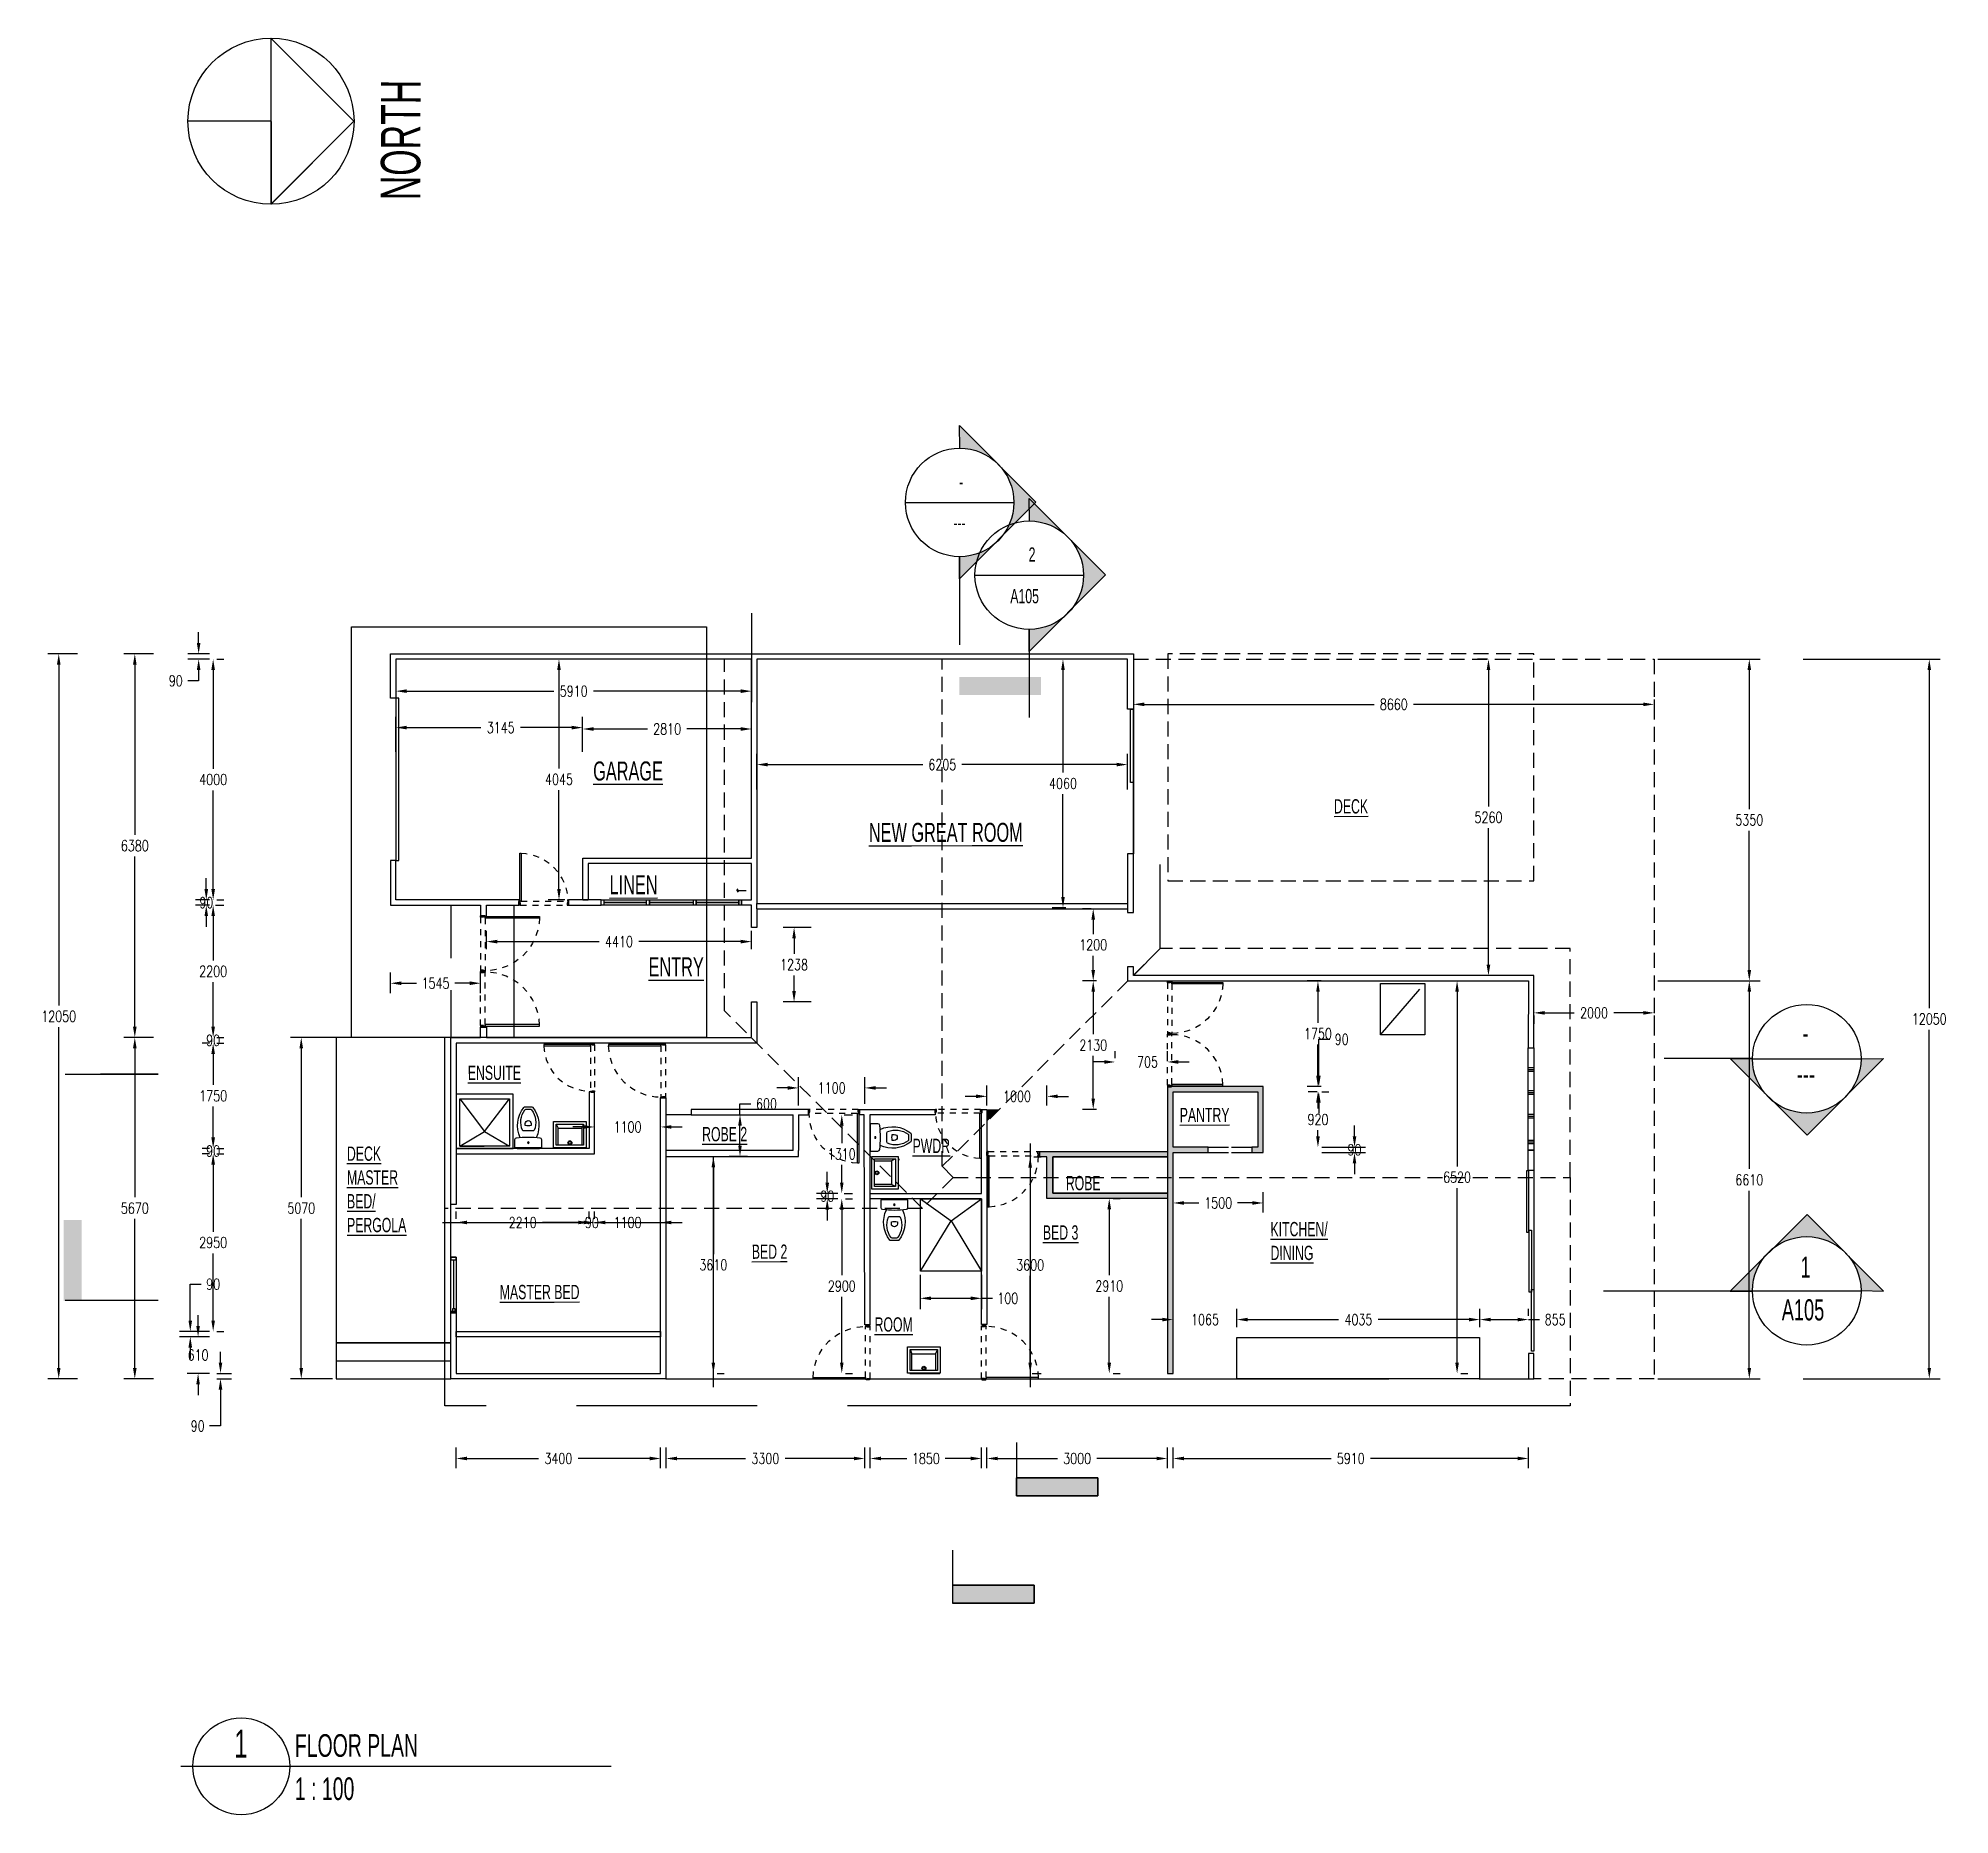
# Model space of a CAD drawing. Header units: inches. Extents: x 26998 to 46838, y -509 to 4343.
# Drawn here: x 38004.53 to 38036.27, y 891.75 to 921.24 of the extents above; entities that cross this region are included whole.
import ezdxf

# ---------------------------------------------------------------- set-up
doc = ezdxf.new("R2010")
doc.units = ezdxf.units.IN
doc.header["$LTSCALE"] = 0.5
doc.header["$MEASUREMENT"] = 0
for name, pattern in [('ACAD_ISO08W100', [36, 24, -3, 6, -3]), ('DASHED', [0.75, 0.5, -0.25]), ('HIDDEN2', [0.1875, 0.125, -0.0625]), ('HIDDEN4', [0.09375, 0.0625, -0.03125]), ('JIS_02_2.0', [3, 2, -1])]:
    doc.linetypes.add(name, pattern=pattern)
doc.layers.get('Defpoints').update_dxf_attribs({"color": 140})
for name, color, linetype in [('A-MUROS', 1, 'Continuous'), ('A-NOMBRE_MATERIAL', 4, 'Continuous'), ('A-VIDRIO', 4, 'Continuous'), ('NUEVO DIBUJO', 2, 'Continuous'), ('OP-PROY 1', 8, 'HIDDEN4'), ('OP-PROY 2', 1, 'HIDDEN4')]:
    doc.layers.add(name, color=color, linetype=linetype)
doc.styles.get("Standard").update_dxf_attribs({"font": 'romans.shx', "width": 0.75})
doc.dimstyles.get("Standard").update_dxf_attribs({"dimtxt": 0.18, "dimasz": 0.18, "dimexe": 0.18, "dimexo": 0.0625, "dimgap": 0.09, "dimtad": 0, "dimtih": 1, "dimtoh": 1, "dimdec": 4, "dimzin": 0, "dimdsep": 46, "dimtxsty": 'Standard', "dimcen": 0.09, "dimadec": 0, "dimazin": 0, "dimtfac": 1, "dimtdec": 4, "dimtofl": 0, "dimtmove": 0, "dimatfit": 3, "dimfxl": 1, "dimtolj": 1, "dimtzin": 0, "dimarcsym": 0})

msp = doc.modelspace()

# ---------------------------------------------------------------- texts
at = {"color": 2, "linetype": 'ByBlock', "attachment_point": 1}
for s, width, gutter_width, insert, char_height, rotation in [('{\\fArial Narrow|b0|i0|c0|p34;NORTH}', 2.450617756, 3.274167, (38010.2145648, 918.5517883), 0.654833408, 89.79899697), ('{\\fArial Narrow|b0|i0|c0|p34;1 }', 15.90994782, 2.3177398, (38007.7828433, 893.1572425), 0.463547963, 0.05406191), ('{\\fArial Narrow|b0|i0|c0|p34;FLOOR PLAN}', 12.895706027, 1.8786291, (38008.7885328, 893.0832495), 0.375725824, 0.05406191), ('{\\fArial Narrow|b0|i0|c0|p34;1 : 100}', 12.895706027, 1.8786291, (38008.7885328, 892.365659), 0.375725824, 0.05406191)]:
    msp.add_mtext_dynamic_manual_height_columns(s, width=width, gutter_width=gutter_width, heights=[0], dxfattribs=dict(at, insert=insert, char_height=char_height, rotation=rotation))
at = {"layer": 'NUEVO DIBUJO', "color": 3, "linetype": 'ByBlock'}
for s, width, gutter_width, insert, char_height, attachment_point, rotation in [('{\\fArial Narrow|b0|i0|c0|p34;-}', 2.849665571, 1.1855451, (38019.8161869, 913.9932793), 0.237109014, 1, 0.05406191), ('{\\fArial Narrow|b0|i0|c0|p34;---}', 2.849665571, 1.1855451, (38019.7220485, 913.3151058), 0.237109014, 1, 0.05406191), ('{\\fArial Narrow|b0|i0|c0|p34;2}', 2.849665571, 1.1855451, (38020.9712012, 912.7862508), 0.237109014, 1, 0.05406191), ('{\\fArial Narrow|b0|i0|c0|p34;A105}', 2.849665571, 1.1855451, (38020.6668851, 912.0959574), 0.237109014, 1, 0.05406191), ('{\\fArial Narrow|b0|i0|c0|p34;-}', 2.849665571, 1.1855451, (38033.8201703, 904.5455406), 0.351519711, 7, 359.94593809), ('{\\fArial Narrow|b0|i0|c0|p34;---}', 2.849665571, 1.1855451, (38033.7260319, 903.8673672), 0.351519711, 7, 359.94593809), ('{\\fArial Narrow|b0|i0|c0|p34;1}', 2.849665571, 1.1855451, (38033.7864997, 900.6620528), 0.351519711, 7, 359.94593809), ('{\\fArial Narrow|b0|i0|c0|p34;A105}', 4.224696479, 1.7575986, (38033.4758779, 899.9482062), 0.351519711, 7, 359.94593809)]:
    msp.add_mtext_dynamic_manual_height_columns(s, width=width, gutter_width=gutter_width, heights=[0], dxfattribs=dict(at, insert=insert, char_height=char_height, attachment_point=attachment_point, rotation=rotation))
at = {"layer": 'NUEVO DIBUJO', "linetype": 'ByBlock', "attachment_point": 1, "rotation": 0.05406191}
for s, width, gutter_width, insert, char_height in [('{\\fArial Narrow|b0|i0|c0|p34;\\LGARAGE}', 2.497838432, 1.574475, (38013.7411976, 909.2316617), 0.314894996), ('\\pxql;{\\fArial Narrow|b0|i0|c0|p34;\\LDECK}', 3.528696202, 1.1855451, (38026.0413448, 908.6059861), 0.237109014), ('{\\fArial Narrow|b0|i0|c0|p34;\\LNEW GREAT ROOM}', 2.497838432, 1.574475, (38018.318533, 908.2117866), 0.314894996), ('{\\fArial Narrow|b0|i0|c0|p34;\\LLINEN}', 2.497838432, 1.574475, (38014.013962, 907.3435153), 0.314894996), ('{\\fArial Narrow|b0|i0|c0|p34;\\LENTRY}', 2.497838432, 1.574475, (38014.6612344, 905.9807264), 0.314894996), ('\\pxql;{\\fArial Narrow|b0|i0|c0|p34;\\LENSUITE}', 1.880817468, 1.1855451, (38011.6602031, 904.1827238), 0.237109014), ('\\pxql;{\\fArial Narrow|b0|i0|c0|p34;\\LPANTRY}', 1.880817468, 1.1855451, (38023.4802959, 903.4815533), 0.237109014), ('{\\fArial Narrow|b0|i0|c0|p34;\\LROBE 2}', 1.880817468, 1.1855451, (38015.5507707, 903.1638657), 0.237109014), ('{\\fArial Narrow|b0|i0|c0|p34;\\LPWDR}', 1.880817468, 1.1855451, (38019.0447221, 902.9687331), 0.237109014), ('\\pxql;{\\fArial Narrow|b0|i0|c0|p34;\\LDECK\\PMASTER\\PBED/\\PPERGOLA}', 1.880817468, 1.1855451, (38009.6533387, 902.840259), 0.237109014), ('\\pxql;{\\fArial Narrow|b0|i0|c0|p34;\\LROBE}', 1.880817468, 1.1855451, (38021.5890809, 902.3512551), 0.237109014), ('{\\fArial Narrow|b0|i0|c0|p34;\\LBED 3}', 1.880817468, 1.1855451, (38021.2082829, 901.53113), 0.237109014), ('\\pxql;{\\fArial Narrow|b0|i0|c0|p34;\\LKITCHEN/\\PDINING}', 3.528696202, 1.1855451, (38024.9869313, 901.5873087), 0.237109014), ('{\\fArial Narrow|b0|i0|c0|p34;\\LBED 2}', 1.880817468, 1.1855451, (38016.3755843, 901.212642), 0.237109014), ('{\\fArial Narrow|b0|i0|c0|p34;\\LMASTER BED}', 1.880817468, 1.1855451, (38012.1903999, 900.5423098), 0.237109014), ('{\\fArial Narrow|b0|i0|c0|p34;\\LROOM}', 1.880817468, 1.1855451, (38018.4135009, 900.004252), 0.237109014)]:
    msp.add_mtext_dynamic_manual_height_columns(s, width=width, gutter_width=gutter_width, heights=[0], dxfattribs=dict(at, insert=insert, char_height=char_height))

# ---------------------------------------------------------------- blocks, each defined once
blk = doc.blocks.new('wc')
at = {"layer": 'A-NOMBRE_MATERIAL'}
for points in [[(3815.6, 8925.9, -0.379717), (3816.9, 8927.1), (3822.8, 8927.1), (3822.8, 8906.6), (3816.9, 8906.6, -0.379717), (3815.6, 8907.8, -0.059669)], [(3809.7, 8912.4, 0.301967), (3810.2, 8913.3), (3810.2, 8920.4, 0.301967), (3809.7, 8921.2, 0.26573), (3794.2, 8919.3, 0.236687), (3793.8, 8918.6), (3793.8, 8915.1, 0.236687), (3794.2, 8914.3, 0.26573)], [(3804.6, 8914.6), (3806.1, 8914.6, 0.131931), (3806.1, 8919.1), (3804.6, 8919.1, 1)]]:
    blk.add_lwpolyline(points, format="xyb", close=True, dxfattribs=at)
blk.add_lwpolyline([(3815.3, 8922.9, 0.282054), (3792.4, 8920.2, 0.230623), (3792, 8919.5), (3792, 8914.1, 0.230623), (3792.4, 8913.4, 0.282054), (3815.3, 8910.8)], format="xyb", dxfattribs=at)
blk.add_circle((3819, 8916.8), 0.567, dxfattribs=at)
blk.add_arc((3891.4, 8916.8), 76.4, 172.2786, 172.2821, dxfattribs=at)
blk = doc.blocks.new('lavabo')
at = {"layer": 'A-NOMBRE_MATERIAL'}
for p, q in [((3727.6, 8883.3), (3746.3, 8883.3)), ((3727.6, 8868.3), (3727.6, 8883.3)), ((3729.1, 8881.8), (3744.8, 8881.8)), ((3729.1, 8869.8), (3729.1, 8881.8)), ((3730.2, 8872.2), (3730.2, 8881.8)), ((3743.7, 8881.8), (3743.7, 8872.2)), ((3744.8, 8881.8), (3744.8, 8869.8)), ((3746.3, 8883.3), (3746.3, 8868.3)), ((3746.3, 8868.3), (3727.6, 8868.3)), ((3729.1, 8869.8), (3730.2, 8872.2)), ((3744.8, 8869.8), (3729.1, 8869.8)), ((3743.7, 8872.2), (3730.2, 8872.2)), ((3744.8, 8869.8), (3743.7, 8872.2))]:
    blk.add_line(p, q, dxfattribs=at)
for radius in [1.12, 0.75]:
    blk.add_circle((3736.9, 8880.5), radius, dxfattribs=at)
blk = doc.blocks.new('*D435')
at = {"layer": 'Defpoints', "color": 0, "transparency": 16777216}
for p in [(38022.615, 909.181), (38016.46, 908.704), (38022.615, 908.704)]:
    blk.add_point(p, dxfattribs=at)
at = {"layer": 'NUEVO DIBUJO', "color": 0, "lineweight": -2, "transparency": 16777216}
for p, q in [((38016.46, 908.767), (38016.46, 909.361)), ((38022.615, 908.767), (38022.615, 909.361)), ((38016.64, 909.181), (38019.213, 909.181)), ((38022.435, 909.181), (38019.862, 909.181))]:
    blk.add_line(p, q, dxfattribs=at)
at = {"layer": 'NUEVO DIBUJO', "color": 0, "transparency": 16777216}
for points in [[(38016.64, 909.211), (38016.64, 909.151), (38016.46, 909.181)], [(38022.435, 909.211), (38022.435, 909.151), (38022.615, 909.181)]]:
    blk.add_solid(points, dxfattribs=at)
at = {"layer": 'NUEVO DIBUJO', "color": 0, "transparency": 16777216, "insert": (38019.538, 909.181), "char_height": 0.18, "attachment_point": 5}
blk.add_mtext('\\A1;6205', dxfattribs=at)
blk = doc.blocks.new('*D436')
at = {"layer": 'Defpoints', "color": 0, "transparency": 16777216}
for p in [(38016.372, 909.772), (38013.567, 909.332), (38016.372, 909.332)]:
    blk.add_point(p, dxfattribs=at)
at = {"layer": 'NUEVO DIBUJO', "color": 0, "lineweight": -2, "transparency": 16777216}
for p, q in [((38013.567, 909.394), (38013.567, 909.952)), ((38016.372, 909.394), (38016.372, 909.952)), ((38013.747, 909.772), (38014.642, 909.772)), ((38016.192, 909.772), (38015.297, 909.772))]:
    blk.add_line(p, q, dxfattribs=at)
at = {"layer": 'NUEVO DIBUJO', "color": 0, "transparency": 16777216}
for points in [[(38013.747, 909.802), (38013.747, 909.742), (38013.567, 909.772)], [(38016.192, 909.802), (38016.192, 909.742), (38016.372, 909.772)]]:
    blk.add_solid(points, dxfattribs=at)
at = {"layer": 'NUEVO DIBUJO', "color": 0, "transparency": 16777216, "insert": (38014.97, 909.772), "char_height": 0.18, "attachment_point": 5}
blk.add_mtext('\\A1;2810', dxfattribs=at)
blk = doc.blocks.new('*D437')
at = {"layer": 'Defpoints', "color": 0, "transparency": 16777216}
for p in [(38010.465, 909.795), (38010.465, 909.331), (38013.567, 909.332)]:
    blk.add_point(p, dxfattribs=at)
at = {"layer": 'NUEVO DIBUJO', "color": 0, "lineweight": -2, "transparency": 16777216}
for p, q in [((38010.465, 909.394), (38010.465, 909.975)), ((38013.567, 909.394), (38013.567, 909.975)), ((38010.645, 909.795), (38011.879, 909.795)), ((38013.387, 909.795), (38012.535, 909.795))]:
    blk.add_line(p, q, dxfattribs=at)
at = {"layer": 'NUEVO DIBUJO', "color": 0, "transparency": 16777216}
for points in [[(38010.645, 909.825), (38010.645, 909.765), (38010.465, 909.795)], [(38013.387, 909.825), (38013.387, 909.765), (38013.567, 909.795)]]:
    blk.add_solid(points, dxfattribs=at)
at = {"layer": 'NUEVO DIBUJO', "color": 0, "transparency": 16777216, "insert": (38012.207, 909.795), "char_height": 0.18, "attachment_point": 5}
blk.add_mtext('\\A1;3145', dxfattribs=at)
blk = doc.blocks.new('*D520')
at = {"layer": 'Defpoints', "color": 0, "transparency": 16777216}
for p in [(38013.174, 910.931), (38013.332, 910.931), (38013.332, 906.934)]:
    blk.add_point(p, dxfattribs=at)
at = {"layer": 'NUEVO DIBUJO', "color": 0, "lineweight": -2, "transparency": 16777216}
for p, q in [((38013.27, 910.931), (38012.994, 910.931)), ((38013.174, 910.751), (38013.174, 909.116)), ((38013.174, 907.114), (38013.174, 908.756)), ((38013.27, 906.934), (38012.994, 906.934))]:
    blk.add_line(p, q, dxfattribs=at)
at = {"layer": 'NUEVO DIBUJO', "color": 0, "transparency": 16777216}
for points in [[(38013.144, 910.751), (38013.204, 910.751), (38013.174, 910.931)], [(38013.144, 907.114), (38013.204, 907.114), (38013.174, 906.934)]]:
    blk.add_solid(points, dxfattribs=at)
at = {"layer": 'NUEVO DIBUJO', "color": 0, "transparency": 16777216, "insert": (38013.174, 908.936), "char_height": 0.18, "attachment_point": 5}
blk.add_mtext('\\A1;4045', dxfattribs=at)
blk = doc.blocks.new('*D438')
at = {"layer": 'Defpoints', "color": 0, "transparency": 16777216}
for p in [(38011.873, 905.551), (38010.376, 905.323), (38011.873, 905.323)]:
    blk.add_point(p, dxfattribs=at)
at = {"layer": 'NUEVO DIBUJO', "color": 0, "lineweight": -2, "transparency": 16777216}
for p, q in [((38010.376, 905.385), (38010.376, 905.731)), ((38010.556, 905.551), (38010.806, 905.551)), ((38011.693, 905.551), (38011.443, 905.551)), ((38011.873, 905.385), (38011.873, 905.731))]:
    blk.add_line(p, q, dxfattribs=at)
at = {"layer": 'NUEVO DIBUJO', "color": 0, "transparency": 16777216}
for points in [[(38010.556, 905.581), (38010.556, 905.521), (38010.376, 905.551)], [(38011.693, 905.581), (38011.693, 905.521), (38011.873, 905.551)]]:
    blk.add_solid(points, dxfattribs=at)
at = {"layer": 'NUEVO DIBUJO', "color": 0, "transparency": 16777216, "insert": (38011.124, 905.551), "char_height": 0.18, "attachment_point": 5}
blk.add_mtext('\\A1;1545', dxfattribs=at)
blk = doc.blocks.new('*D439')
at = {"layer": 'Defpoints', "color": 0, "transparency": 16777216}
for p in [(38004.868, 911.02), (38005.243, 911.02), (38005.243, 898.984)]:
    blk.add_point(p, dxfattribs=at)
at = {"layer": 'NUEVO DIBUJO', "color": 0, "lineweight": -2, "transparency": 16777216}
for p, q in [((38005.18, 911.02), (38004.688, 911.02)), ((38004.868, 910.84), (38004.868, 905.182)), ((38004.868, 899.164), (38004.868, 904.822)), ((38005.18, 898.984), (38004.688, 898.984))]:
    blk.add_line(p, q, dxfattribs=at)
at = {"layer": 'NUEVO DIBUJO', "color": 0, "transparency": 16777216}
for points in [[(38004.838, 910.84), (38004.898, 910.84), (38004.868, 911.02)], [(38004.838, 899.164), (38004.898, 899.164), (38004.868, 898.984)]]:
    blk.add_solid(points, dxfattribs=at)
at = {"layer": 'NUEVO DIBUJO', "color": 0, "transparency": 16777216, "insert": (38004.868, 905.002), "char_height": 0.18, "attachment_point": 5}
blk.add_mtext('\\A1;12050', dxfattribs=at)
blk = doc.blocks.new('*D440')
at = {"layer": 'Defpoints', "color": 0, "transparency": 16777216}
for p in [(38006.131, 904.65), (38006.505, 904.65), (38006.505, 898.984)]:
    blk.add_point(p, dxfattribs=at)
at = {"layer": 'NUEVO DIBUJO', "color": 0, "lineweight": -2, "transparency": 16777216}
for p, q in [((38006.443, 904.65), (38005.951, 904.65)), ((38006.131, 904.47), (38006.131, 901.997)), ((38006.131, 899.164), (38006.131, 901.637)), ((38006.443, 898.984), (38005.951, 898.984))]:
    blk.add_line(p, q, dxfattribs=at)
at = {"layer": 'NUEVO DIBUJO', "color": 0, "transparency": 16777216}
for points in [[(38006.101, 904.47), (38006.161, 904.47), (38006.131, 904.65)], [(38006.101, 899.164), (38006.161, 899.164), (38006.131, 898.984)]]:
    blk.add_solid(points, dxfattribs=at)
at = {"layer": 'NUEVO DIBUJO', "color": 0, "transparency": 16777216, "insert": (38006.131, 901.817), "char_height": 0.18, "attachment_point": 5}
blk.add_mtext('\\A1;5670', dxfattribs=at)
blk = doc.blocks.new('*D441')
at = {"layer": 'Defpoints', "color": 0, "transparency": 16777216}
for p in [(38006.131, 911.02), (38006.505, 911.02), (38006.505, 904.65)]:
    blk.add_point(p, dxfattribs=at)
at = {"layer": 'NUEVO DIBUJO', "color": 0, "lineweight": -2, "transparency": 16777216}
for p, q in [((38006.443, 911.02), (38005.951, 911.02)), ((38006.131, 910.84), (38006.131, 908.015)), ((38006.131, 904.83), (38006.131, 907.655)), ((38006.443, 904.65), (38005.951, 904.65))]:
    blk.add_line(p, q, dxfattribs=at)
at = {"layer": 'NUEVO DIBUJO', "color": 0, "transparency": 16777216}
for points in [[(38006.101, 910.84), (38006.161, 910.84), (38006.131, 911.02)], [(38006.101, 904.83), (38006.161, 904.83), (38006.131, 904.65)]]:
    blk.add_solid(points, dxfattribs=at)
at = {"layer": 'NUEVO DIBUJO', "color": 0, "transparency": 16777216, "insert": (38006.131, 907.835), "char_height": 0.18, "attachment_point": 5}
blk.add_mtext('\\A1;6380', dxfattribs=at)
blk = doc.blocks.new('*D442')
at = {"layer": 'Defpoints', "color": 0, "transparency": 16777216}
for p in [(38007.432, 899.073), (38007.432, 898.984), (38007.554, 899.073)]:
    blk.add_point(p, dxfattribs=at)
at = {"layer": 'NUEVO DIBUJO', "color": 0, "lineweight": -2, "transparency": 16777216}
for p, q in [((38007.554, 899.253), (38007.554, 899.433)), ((38007.494, 899.073), (38007.734, 899.073)), ((38007.494, 898.984), (38007.734, 898.984)), ((38007.554, 898.804), (38007.554, 898.201)), ((38007.554, 898.201), (38007.374, 898.201))]:
    blk.add_line(p, q, dxfattribs=at)
at = {"layer": 'NUEVO DIBUJO', "color": 0, "transparency": 16777216}
for points in [[(38007.524, 899.253), (38007.584, 899.253), (38007.554, 899.073)], [(38007.524, 898.804), (38007.584, 898.804), (38007.554, 898.984)]]:
    blk.add_solid(points, dxfattribs=at)
at = {"layer": 'NUEVO DIBUJO', "color": 0, "transparency": 16777216, "insert": (38007.175, 898.201), "char_height": 0.18, "attachment_point": 5}
blk.add_mtext('\\A1;90', dxfattribs=at)
blk = doc.blocks.new('*D443')
at = {"layer": 'Defpoints', "color": 0, "transparency": 16777216}
for p in [(38007.182, 899.682), (38007.432, 899.682), (38007.432, 899.073)]:
    blk.add_point(p, dxfattribs=at)
at = {"layer": 'NUEVO DIBUJO', "color": 0, "lineweight": -2, "transparency": 16777216}
for p, q in [((38007.182, 899.862), (38007.182, 900.042)), ((38007.369, 899.682), (38007.002, 899.682)), ((38007.369, 899.073), (38007.002, 899.073)), ((38007.182, 898.893), (38007.182, 898.713))]:
    blk.add_line(p, q, dxfattribs=at)
at = {"layer": 'NUEVO DIBUJO', "color": 0, "transparency": 16777216}
for points in [[(38007.152, 899.862), (38007.212, 899.862), (38007.182, 899.682)], [(38007.152, 898.893), (38007.212, 898.893), (38007.182, 899.073)]]:
    blk.add_solid(points, dxfattribs=at)
at = {"layer": 'NUEVO DIBUJO', "color": 0, "transparency": 16777216, "insert": (38007.182, 899.378), "char_height": 0.18, "attachment_point": 5}
blk.add_mtext('\\A1;610', dxfattribs=at)
blk = doc.blocks.new('*D444')
at = {"layer": 'Defpoints', "color": 0, "transparency": 16777216}
for p in [(38022.407, 904.244), (38023.275, 904.244), (38023.275, 904.244)]:
    blk.add_point(p, dxfattribs=at)
at = {"layer": 'NUEVO DIBUJO', "color": 0, "lineweight": -2, "transparency": 16777216}
for p, q in [((38022.227, 904.244), (38022.047, 904.244)), ((38022.407, 904.307), (38022.407, 904.424)), ((38023.275, 904.307), (38023.275, 904.424)), ((38023.455, 904.244), (38023.635, 904.244))]:
    blk.add_line(p, q, dxfattribs=at)
at = {"layer": 'NUEVO DIBUJO', "color": 0, "transparency": 16777216}
for points in [[(38022.227, 904.274), (38022.227, 904.214), (38022.407, 904.244)], [(38023.455, 904.274), (38023.455, 904.214), (38023.275, 904.244)]]:
    blk.add_solid(points, dxfattribs=at)
at = {"layer": 'NUEVO DIBUJO', "color": 0, "transparency": 16777216, "insert": (38022.945, 904.244), "char_height": 0.18, "attachment_point": 5}
blk.add_mtext('\\A1;705', dxfattribs=at)
blk = doc.blocks.new('*D445')
at = {"layer": 'Defpoints', "color": 0, "transparency": 16777216}
for p in [(38022.31, 901.979), (38022.31, 901.979), (38022.31, 899.073)]:
    blk.add_point(p, dxfattribs=at)
at = {"layer": 'NUEVO DIBUJO', "color": 0, "lineweight": -2, "transparency": 16777216}
for p, q in [((38022.31, 901.799), (38022.31, 900.706)), ((38022.373, 901.979), (38022.49, 901.979)), ((38022.31, 899.253), (38022.31, 900.346)), ((38022.373, 899.073), (38022.49, 899.073))]:
    blk.add_line(p, q, dxfattribs=at)
at = {"layer": 'NUEVO DIBUJO', "color": 0, "transparency": 16777216}
for points in [[(38022.28, 901.799), (38022.34, 901.799), (38022.31, 901.979)], [(38022.28, 899.253), (38022.34, 899.253), (38022.31, 899.073)]]:
    blk.add_solid(points, dxfattribs=at)
at = {"layer": 'NUEVO DIBUJO', "color": 0, "transparency": 16777216, "insert": (38022.31, 900.526), "char_height": 0.18, "attachment_point": 5}
blk.add_mtext('\\A1;2910', dxfattribs=at)
blk = doc.blocks.new('*D446')
at = {"layer": 'Defpoints', "color": 0, "transparency": 16777216}
for p in [(38016.372, 911.756), (38010.465, 910.931), (38016.372, 910.4)]:
    blk.add_point(p, dxfattribs=at)
at = {"layer": 'NUEVO DIBUJO', "color": 0, "lineweight": -2, "transparency": 16777216}
for p, q in [((38016.372, 911.694), (38016.372, 910.22)), ((38010.465, 910.869), (38010.465, 910.22)), ((38010.645, 910.4), (38013.09, 910.4)), ((38016.192, 910.4), (38013.746, 910.4))]:
    blk.add_line(p, q, dxfattribs=at)
at = {"layer": 'NUEVO DIBUJO', "color": 0, "transparency": 16777216}
for points in [[(38010.645, 910.43), (38010.645, 910.37), (38010.465, 910.4)], [(38016.192, 910.43), (38016.192, 910.37), (38016.372, 910.4)]]:
    blk.add_solid(points, dxfattribs=at)
at = {"layer": 'NUEVO DIBUJO', "color": 0, "transparency": 16777216, "insert": (38013.418, 910.4), "char_height": 0.18, "attachment_point": 5}
blk.add_mtext('\\A1;5910', dxfattribs=at)
blk = doc.blocks.new('*D447')
at = {"layer": 'Defpoints', "color": 0, "transparency": 16777216}
for p in [(38021.542, 910.931), (38021.765, 910.931), (38021.654, 906.805)]:
    blk.add_point(p, dxfattribs=at)
at = {"layer": 'NUEVO DIBUJO', "color": 0, "lineweight": -2, "transparency": 16777216}
for p, q in [((38021.702, 910.931), (38021.362, 910.931)), ((38021.542, 910.751), (38021.542, 909.048)), ((38021.542, 906.985), (38021.542, 908.688)), ((38021.591, 906.805), (38021.362, 906.805))]:
    blk.add_line(p, q, dxfattribs=at)
at = {"layer": 'NUEVO DIBUJO', "color": 0, "transparency": 16777216}
for points in [[(38021.512, 910.751), (38021.572, 910.751), (38021.542, 910.931)], [(38021.512, 906.985), (38021.572, 906.985), (38021.542, 906.805)]]:
    blk.add_solid(points, dxfattribs=at)
at = {"layer": 'NUEVO DIBUJO', "color": 0, "transparency": 16777216, "insert": (38021.542, 908.868), "char_height": 0.18, "attachment_point": 5}
blk.add_mtext('\\A1;4060', dxfattribs=at)
blk = doc.blocks.new('*D448')
at = {"layer": 'Defpoints', "color": 0, "transparency": 16777216}
for p in [(38014.861, 903.165), (38013.764, 902.905), (38014.861, 902.905)]:
    blk.add_point(p, dxfattribs=at)
at = {"layer": 'NUEVO DIBUJO', "color": 0, "lineweight": -2, "transparency": 16777216}
for p, q in [((38013.764, 902.968), (38013.764, 903.345)), ((38014.861, 902.968), (38014.861, 903.345)), ((38013.584, 903.165), (38013.404, 903.165)), ((38015.041, 903.165), (38015.221, 903.165))]:
    blk.add_line(p, q, dxfattribs=at)
at = {"layer": 'NUEVO DIBUJO', "color": 0, "transparency": 16777216}
for points in [[(38013.584, 903.195), (38013.584, 903.135), (38013.764, 903.165)], [(38015.041, 903.195), (38015.041, 903.135), (38014.861, 903.165)]]:
    blk.add_solid(points, dxfattribs=at)
at = {"layer": 'NUEVO DIBUJO', "color": 0, "transparency": 16777216, "insert": (38014.313, 903.165), "char_height": 0.18, "attachment_point": 5}
blk.add_mtext('\\A1;1100', dxfattribs=at)
blk = doc.blocks.new('*D449')
at = {"layer": 'Defpoints', "color": 0, "transparency": 16777216}
for p in [(38020.997, 902.67), (38020.997, 902.67), (38020.969, 899.073)]:
    blk.add_point(p, dxfattribs=at)
at = {"layer": 'NUEVO DIBUJO', "color": 0, "lineweight": -2, "transparency": 16777216}
for p, q in [((38021.06, 902.67), (38021.177, 902.67)), ((38020.997, 902.49), (38020.997, 901.052)), ((38020.997, 899.253), (38020.997, 900.692)), ((38021.031, 899.073), (38021.177, 899.073))]:
    blk.add_line(p, q, dxfattribs=at)
at = {"layer": 'NUEVO DIBUJO', "color": 0, "transparency": 16777216}
for points in [[(38020.967, 902.49), (38021.027, 902.49), (38020.997, 902.67)], [(38020.967, 899.253), (38021.027, 899.253), (38020.997, 899.073)]]:
    blk.add_solid(points, dxfattribs=at)
at = {"layer": 'NUEVO DIBUJO', "color": 0, "transparency": 16777216, "insert": (38020.997, 900.872), "char_height": 0.18, "attachment_point": 5}
blk.add_mtext('\\A1;3600', dxfattribs=at)
blk = doc.blocks.new('*D521')
at = {"layer": 'Defpoints', "color": 0, "transparency": 16777216}
for p in [(38021.276, 903.673), (38020.28, 903.457), (38021.276, 903.457)]:
    blk.add_point(p, dxfattribs=at)
at = {"layer": 'NUEVO DIBUJO', "color": 0, "lineweight": -2, "transparency": 16777216}
for p, q in [((38020.1, 903.673), (38019.92, 903.673)), ((38020.28, 903.52), (38020.28, 903.853)), ((38021.276, 903.52), (38021.276, 903.853)), ((38021.456, 903.673), (38021.636, 903.673))]:
    blk.add_line(p, q, dxfattribs=at)
at = {"layer": 'NUEVO DIBUJO', "color": 0, "transparency": 16777216}
for points in [[(38020.1, 903.703), (38020.1, 903.643), (38020.28, 903.673)], [(38021.456, 903.703), (38021.456, 903.643), (38021.276, 903.673)]]:
    blk.add_solid(points, dxfattribs=at)
at = {"layer": 'NUEVO DIBUJO', "color": 0, "transparency": 16777216, "insert": (38020.778, 903.673), "char_height": 0.18, "attachment_point": 5}
blk.add_mtext('\\A1;1000', dxfattribs=at)
blk = doc.blocks.new('*D450')
at = {"layer": 'Defpoints', "color": 0, "transparency": 16777216}
for p in [(38018.25, 903.813), (38017.152, 903.457), (38018.25, 903.486)]:
    blk.add_point(p, dxfattribs=at)
at = {"layer": 'NUEVO DIBUJO', "color": 0, "lineweight": -2, "transparency": 16777216}
for p, q in [((38017.152, 903.52), (38017.152, 903.993)), ((38018.25, 903.548), (38018.25, 903.993)), ((38016.972, 903.813), (38016.792, 903.813)), ((38018.43, 903.813), (38018.61, 903.813))]:
    blk.add_line(p, q, dxfattribs=at)
at = {"layer": 'NUEVO DIBUJO', "color": 0, "transparency": 16777216}
for points in [[(38016.972, 903.843), (38016.972, 903.783), (38017.152, 903.813)], [(38018.43, 903.843), (38018.43, 903.783), (38018.25, 903.813)]]:
    blk.add_solid(points, dxfattribs=at)
at = {"layer": 'NUEVO DIBUJO', "color": 0, "transparency": 16777216, "insert": (38017.701, 903.813), "char_height": 0.18, "attachment_point": 5}
blk.add_mtext('\\A1;1100', dxfattribs=at)
blk = doc.blocks.new('*D451')
at = {"layer": 'Defpoints', "color": 0, "transparency": 16777216}
for p in [(38017.077, 906.477), (38017.425, 906.477), (38017.425, 905.24)]:
    blk.add_point(p, dxfattribs=at)
at = {"layer": 'NUEVO DIBUJO', "color": 0, "lineweight": -2, "transparency": 16777216}
for p, q in [((38017.362, 906.477), (38016.897, 906.477)), ((38017.077, 906.297), (38017.077, 906.039)), ((38017.077, 905.42), (38017.077, 905.679)), ((38017.362, 905.24), (38016.897, 905.24))]:
    blk.add_line(p, q, dxfattribs=at)
at = {"layer": 'NUEVO DIBUJO', "color": 0, "transparency": 16777216}
for points in [[(38017.047, 906.297), (38017.107, 906.297), (38017.077, 906.477)], [(38017.047, 905.42), (38017.107, 905.42), (38017.077, 905.24)]]:
    blk.add_solid(points, dxfattribs=at)
at = {"layer": 'NUEVO DIBUJO', "color": 0, "transparency": 16777216, "insert": (38017.077, 905.859), "char_height": 0.18, "attachment_point": 5}
blk.add_mtext('\\A1;1238', dxfattribs=at)
blk = doc.blocks.new('*D452')
at = {"layer": 'Defpoints', "color": 0, "transparency": 16777216}
for p in [(38016.372, 906.242), (38011.968, 906.052), (38016.372, 906.052)]:
    blk.add_point(p, dxfattribs=at)
at = {"layer": 'NUEVO DIBUJO', "color": 0, "lineweight": -2, "transparency": 16777216}
for p, q in [((38011.968, 906.115), (38011.968, 906.422)), ((38012.148, 906.242), (38013.842, 906.242)), ((38016.192, 906.242), (38014.498, 906.242)), ((38016.372, 906.115), (38016.372, 906.422))]:
    blk.add_line(p, q, dxfattribs=at)
at = {"layer": 'NUEVO DIBUJO', "color": 0, "transparency": 16777216}
for points in [[(38012.148, 906.272), (38012.148, 906.212), (38011.968, 906.242)], [(38016.192, 906.272), (38016.192, 906.212), (38016.372, 906.242)]]:
    blk.add_solid(points, dxfattribs=at)
at = {"layer": 'NUEVO DIBUJO', "color": 0, "transparency": 16777216, "insert": (38014.17, 906.242), "char_height": 0.18, "attachment_point": 5}
blk.add_mtext('\\A1;4410', dxfattribs=at)
blk = doc.blocks.new('*D453')
at = {"layer": 'Defpoints', "color": 0, "transparency": 16777216}
for p in [(38011.467, 901.579), (38013.675, 901.579), (38013.675, 901.579)]:
    blk.add_point(p, dxfattribs=at)
at = {"layer": 'NUEVO DIBUJO', "color": 0, "lineweight": -2, "transparency": 16777216}
for p, q in [((38011.467, 901.642), (38011.467, 901.759)), ((38013.675, 901.642), (38013.675, 901.759)), ((38011.647, 901.579), (38012.243, 901.579)), ((38013.495, 901.579), (38012.899, 901.579))]:
    blk.add_line(p, q, dxfattribs=at)
at = {"layer": 'NUEVO DIBUJO', "color": 0, "transparency": 16777216}
for points in [[(38011.647, 901.609), (38011.647, 901.549), (38011.467, 901.579)], [(38013.495, 901.609), (38013.495, 901.549), (38013.675, 901.579)]]:
    blk.add_solid(points, dxfattribs=at)
at = {"layer": 'NUEVO DIBUJO', "color": 0, "transparency": 16777216, "insert": (38012.571, 901.579), "char_height": 0.18, "attachment_point": 5}
blk.add_mtext('\\A1;2210', dxfattribs=at)
blk = doc.blocks.new('*D454')
at = {"layer": 'Defpoints', "color": 0, "transparency": 16777216}
for p in [(38013.675, 901.579), (38013.764, 901.579), (38013.764, 901.579)]:
    blk.add_point(p, dxfattribs=at)
at = {"layer": 'NUEVO DIBUJO', "color": 0, "lineweight": -2, "transparency": 16777216}
for p, q in [((38013.675, 901.642), (38013.675, 901.759)), ((38013.764, 901.642), (38013.764, 901.759)), ((38013.495, 901.579), (38013.315, 901.579)), ((38013.944, 901.579), (38014.124, 901.579))]:
    blk.add_line(p, q, dxfattribs=at)
at = {"layer": 'NUEVO DIBUJO', "color": 0, "transparency": 16777216}
for points in [[(38013.495, 901.609), (38013.495, 901.549), (38013.675, 901.579)], [(38013.944, 901.609), (38013.944, 901.549), (38013.764, 901.579)]]:
    blk.add_solid(points, dxfattribs=at)
at = {"layer": 'NUEVO DIBUJO', "color": 0, "transparency": 16777216, "insert": (38013.72, 901.579), "char_height": 0.18, "width": 0.54591, "attachment_point": 5}
blk.add_mtext('\\A1;90', dxfattribs=at)
blk = doc.blocks.new('*D522')
at = {"layer": 'Defpoints', "color": 0, "transparency": 16777216}
for p in [(38013.764, 901.579), (38014.861, 901.579), (38014.861, 901.579)]:
    blk.add_point(p, dxfattribs=at)
at = {"layer": 'NUEVO DIBUJO', "color": 0, "lineweight": -2, "transparency": 16777216}
for p, q in [((38013.764, 901.642), (38013.764, 901.759)), ((38014.861, 901.642), (38014.861, 901.759)), ((38013.584, 901.579), (38013.404, 901.579)), ((38015.041, 901.579), (38015.221, 901.579))]:
    blk.add_line(p, q, dxfattribs=at)
at = {"layer": 'NUEVO DIBUJO', "color": 0, "transparency": 16777216}
for points in [[(38013.584, 901.609), (38013.584, 901.549), (38013.764, 901.579)], [(38015.041, 901.609), (38015.041, 901.549), (38014.861, 901.579)]]:
    blk.add_solid(points, dxfattribs=at)
at = {"layer": 'NUEVO DIBUJO', "color": 0, "transparency": 16777216, "insert": (38014.313, 901.579), "char_height": 0.18, "attachment_point": 5}
blk.add_mtext('\\A1;1100', dxfattribs=at)
blk = doc.blocks.new('*D455')
at = {"layer": 'Defpoints', "color": 0, "transparency": 16777216}
for p in [(38015.737, 902.677), (38015.737, 902.677), (38015.737, 899.073)]:
    blk.add_point(p, dxfattribs=at)
at = {"layer": 'NUEVO DIBUJO', "color": 0, "lineweight": -2, "transparency": 16777216}
for p, q in [((38015.8, 902.677), (38015.917, 902.677)), ((38015.737, 902.497), (38015.737, 901.055)), ((38015.737, 899.253), (38015.737, 900.695)), ((38015.8, 899.073), (38015.917, 899.073))]:
    blk.add_line(p, q, dxfattribs=at)
at = {"layer": 'NUEVO DIBUJO', "color": 0, "transparency": 16777216}
for points in [[(38015.707, 902.497), (38015.767, 902.497), (38015.737, 902.677)], [(38015.707, 899.253), (38015.767, 899.253), (38015.737, 899.073)]]:
    blk.add_solid(points, dxfattribs=at)
at = {"layer": 'NUEVO DIBUJO', "color": 0, "transparency": 16777216, "insert": (38015.737, 900.875), "char_height": 0.18, "attachment_point": 5}
blk.add_mtext('\\A1;3610', dxfattribs=at)
blk = doc.blocks.new('*D523')
at = {"layer": 'Defpoints', "color": 0, "transparency": 16777216}
for p in [(38015.737, 903.368), (38016.179, 903.368), (38016.365, 902.677)]:
    blk.add_point(p, dxfattribs=at)
at = {"layer": 'NUEVO DIBUJO', "color": 0, "lineweight": -2, "transparency": 16777216}
for p, q in [((38015.8, 903.368), (38016.359, 903.368)), ((38016.179, 903.368), (38016.179, 903.548)), ((38016.179, 903.548), (38016.359, 903.548)), ((38016.179, 902.857), (38016.179, 903.188)), ((38016.303, 902.677), (38015.999, 902.677))]:
    blk.add_line(p, q, dxfattribs=at)
at = {"layer": 'NUEVO DIBUJO', "color": 0, "transparency": 16777216}
for points in [[(38016.149, 903.188), (38016.209, 903.188), (38016.179, 903.368)], [(38016.149, 902.857), (38016.209, 902.857), (38016.179, 902.677)]]:
    blk.add_solid(points, dxfattribs=at)
at = {"layer": 'NUEVO DIBUJO', "color": 0, "transparency": 16777216, "insert": (38016.619, 903.548), "char_height": 0.18, "attachment_point": 5}
blk.add_mtext('\\A1;600', dxfattribs=at)
blk = doc.blocks.new('*D456')
at = {"layer": 'Defpoints', "color": 0, "transparency": 16777216}
for p in [(38007.052, 899.771), (38007.432, 899.771), (38007.432, 899.682)]:
    blk.add_point(p, dxfattribs=at)
at = {"layer": 'NUEVO DIBUJO', "color": 0, "lineweight": -2, "transparency": 16777216}
for p, q in [((38007.052, 899.951), (38007.052, 900.554)), ((38007.052, 900.554), (38007.232, 900.554)), ((38007.369, 899.771), (38006.872, 899.771)), ((38007.369, 899.682), (38006.872, 899.682)), ((38007.052, 899.502), (38007.052, 899.322))]:
    blk.add_line(p, q, dxfattribs=at)
at = {"layer": 'NUEVO DIBUJO', "color": 0, "transparency": 16777216}
for points in [[(38007.022, 899.951), (38007.082, 899.951), (38007.052, 899.771)], [(38007.022, 899.502), (38007.082, 899.502), (38007.052, 899.682)]]:
    blk.add_solid(points, dxfattribs=at)
at = {"layer": 'NUEVO DIBUJO', "color": 0, "transparency": 16777216, "insert": (38007.432, 900.554), "char_height": 0.18, "attachment_point": 5}
blk.add_mtext('\\A1;90', dxfattribs=at)
blk = doc.blocks.new('*D457')
at = {"layer": 'Defpoints', "color": 0, "transparency": 16777216}
for p in [(38007.432, 902.721), (38007.432, 902.721), (38007.432, 899.771)]:
    blk.add_point(p, dxfattribs=at)
at = {"layer": 'NUEVO DIBUJO', "color": 0, "lineweight": -2, "transparency": 16777216}
for p, q in [((38007.494, 902.721), (38007.612, 902.721)), ((38007.432, 902.541), (38007.432, 901.426)), ((38007.432, 899.951), (38007.432, 901.066)), ((38007.494, 899.771), (38007.612, 899.771))]:
    blk.add_line(p, q, dxfattribs=at)
at = {"layer": 'NUEVO DIBUJO', "color": 0, "transparency": 16777216}
for points in [[(38007.402, 902.541), (38007.462, 902.541), (38007.432, 902.721)], [(38007.402, 899.951), (38007.462, 899.951), (38007.432, 899.771)]]:
    blk.add_solid(points, dxfattribs=at)
at = {"layer": 'NUEVO DIBUJO', "color": 0, "transparency": 16777216, "insert": (38007.432, 901.246), "char_height": 0.18, "attachment_point": 5}
blk.add_mtext('\\A1;2950', dxfattribs=at)
blk = doc.blocks.new('*D458')
at = {"layer": 'Defpoints', "color": 0, "transparency": 16777216}
for p in [(38007.191, 910.931), (38007.432, 911.02), (38007.432, 910.931)]:
    blk.add_point(p, dxfattribs=at)
at = {"layer": 'NUEVO DIBUJO', "color": 0, "lineweight": -2, "transparency": 16777216}
for p, q in [((38007.191, 911.2), (38007.191, 911.38)), ((38007.369, 911.02), (38007.011, 911.02)), ((38007.369, 910.931), (38007.011, 910.931)), ((38007.191, 910.571), (38007.011, 910.571)), ((38007.191, 910.751), (38007.191, 910.571))]:
    blk.add_line(p, q, dxfattribs=at)
at = {"layer": 'NUEVO DIBUJO', "color": 0, "transparency": 16777216}
for points in [[(38007.161, 911.2), (38007.221, 911.2), (38007.191, 911.02)], [(38007.161, 910.751), (38007.221, 910.751), (38007.191, 910.931)]]:
    blk.add_solid(points, dxfattribs=at)
at = {"layer": 'NUEVO DIBUJO', "color": 0, "transparency": 16777216, "insert": (38006.811, 910.571), "char_height": 0.18, "attachment_point": 5}
blk.add_mtext('\\A1;90', dxfattribs=at)
blk = doc.blocks.new('*D459')
at = {"layer": 'Defpoints', "color": 0, "transparency": 16777216}
for p in [(38007.432, 910.931), (38007.432, 906.934), (38007.432, 906.934)]:
    blk.add_point(p, dxfattribs=at)
at = {"layer": 'NUEVO DIBUJO', "color": 0, "lineweight": -2, "transparency": 16777216}
for p, q in [((38007.494, 910.931), (38007.612, 910.931)), ((38007.432, 910.751), (38007.432, 909.113)), ((38007.432, 907.114), (38007.432, 908.753)), ((38007.494, 906.934), (38007.612, 906.934))]:
    blk.add_line(p, q, dxfattribs=at)
at = {"layer": 'NUEVO DIBUJO', "color": 0, "transparency": 16777216}
for points in [[(38007.402, 910.751), (38007.462, 910.751), (38007.432, 910.931)], [(38007.402, 907.114), (38007.462, 907.114), (38007.432, 906.934)]]:
    blk.add_solid(points, dxfattribs=at)
at = {"layer": 'NUEVO DIBUJO', "color": 0, "transparency": 16777216, "insert": (38007.432, 908.933), "char_height": 0.18, "attachment_point": 5}
blk.add_mtext('\\A1;4000', dxfattribs=at)
blk = doc.blocks.new('*D460')
at = {"layer": 'Defpoints', "color": 0, "transparency": 16777216}
for p in [(38007.318, 906.845), (38007.432, 906.934), (38007.432, 906.845)]:
    blk.add_point(p, dxfattribs=at)
at = {"layer": 'NUEVO DIBUJO', "color": 0, "lineweight": -2, "transparency": 16777216}
for p, q in [((38007.318, 907.114), (38007.318, 907.294)), ((38007.369, 906.934), (38007.138, 906.934)), ((38007.369, 906.845), (38007.138, 906.845)), ((38007.318, 906.665), (38007.318, 906.485))]:
    blk.add_line(p, q, dxfattribs=at)
at = {"layer": 'NUEVO DIBUJO', "color": 0, "transparency": 16777216}
for points in [[(38007.288, 907.114), (38007.348, 907.114), (38007.318, 906.934)], [(38007.288, 906.665), (38007.348, 906.665), (38007.318, 906.845)]]:
    blk.add_solid(points, dxfattribs=at)
at = {"layer": 'NUEVO DIBUJO', "color": 0, "transparency": 16777216, "insert": (38007.318, 906.89), "char_height": 0.18, "attachment_point": 5}
blk.add_mtext('\\A1;90', dxfattribs=at)
blk = doc.blocks.new('*D461')
at = {"layer": 'Defpoints', "color": 0, "transparency": 16777216}
for p in [(38007.406, 906.845), (38007.432, 904.65), (38007.432, 904.65)]:
    blk.add_point(p, dxfattribs=at)
at = {"layer": 'NUEVO DIBUJO', "color": 0, "lineweight": -2, "transparency": 16777216}
for p, q in [((38007.469, 906.845), (38007.612, 906.845)), ((38007.432, 906.665), (38007.432, 905.928)), ((38007.432, 904.83), (38007.432, 905.568)), ((38007.494, 904.65), (38007.612, 904.65))]:
    blk.add_line(p, q, dxfattribs=at)
at = {"layer": 'NUEVO DIBUJO', "color": 0, "transparency": 16777216}
for points in [[(38007.402, 906.665), (38007.462, 906.665), (38007.432, 906.845)], [(38007.402, 904.83), (38007.462, 904.83), (38007.432, 904.65)]]:
    blk.add_solid(points, dxfattribs=at)
at = {"layer": 'NUEVO DIBUJO', "color": 0, "transparency": 16777216, "insert": (38007.432, 905.748), "char_height": 0.18, "attachment_point": 5}
blk.add_mtext('\\A1;2200', dxfattribs=at)
blk = doc.blocks.new('*D462')
at = {"layer": 'Defpoints', "color": 0, "transparency": 16777216}
for p in [(38007.432, 904.65), (38007.432, 904.555), (38007.432, 904.555)]:
    blk.add_point(p, dxfattribs=at)
at = {"layer": 'NUEVO DIBUJO', "color": 0, "lineweight": -2, "transparency": 16777216}
for p, q in [((38007.432, 904.83), (38007.432, 905.01)), ((38007.369, 904.555), (38007.252, 904.555)), ((38007.494, 904.65), (38007.612, 904.65)), ((38007.432, 904.375), (38007.432, 904.195))]:
    blk.add_line(p, q, dxfattribs=at)
at = {"layer": 'NUEVO DIBUJO', "color": 0, "transparency": 16777216}
for points in [[(38007.402, 904.83), (38007.462, 904.83), (38007.432, 904.65)], [(38007.402, 904.375), (38007.462, 904.375), (38007.432, 904.555)]]:
    blk.add_solid(points, dxfattribs=at)
at = {"layer": 'NUEVO DIBUJO', "color": 0, "transparency": 16777216, "insert": (38007.432, 904.602), "char_height": 0.18, "attachment_point": 5}
blk.add_mtext('\\A1;90', dxfattribs=at)
blk = doc.blocks.new('*D463')
at = {"layer": 'Defpoints', "color": 0, "transparency": 16777216}
for p in [(38007.432, 904.555), (38007.432, 902.81), (38007.432, 902.81)]:
    blk.add_point(p, dxfattribs=at)
at = {"layer": 'NUEVO DIBUJO', "color": 0, "lineweight": -2, "transparency": 16777216}
for p, q in [((38007.494, 904.555), (38007.612, 904.555)), ((38007.432, 904.375), (38007.432, 903.862)), ((38007.432, 902.99), (38007.432, 903.502)), ((38007.494, 902.81), (38007.612, 902.81))]:
    blk.add_line(p, q, dxfattribs=at)
at = {"layer": 'NUEVO DIBUJO', "color": 0, "transparency": 16777216}
for points in [[(38007.402, 904.375), (38007.462, 904.375), (38007.432, 904.555)], [(38007.402, 902.99), (38007.462, 902.99), (38007.432, 902.81)]]:
    blk.add_solid(points, dxfattribs=at)
at = {"layer": 'NUEVO DIBUJO', "color": 0, "transparency": 16777216, "insert": (38007.432, 903.682), "char_height": 0.18, "attachment_point": 5}
blk.add_mtext('\\A1;1750', dxfattribs=at)
blk = doc.blocks.new('*D464')
at = {"layer": 'Defpoints', "color": 0, "transparency": 16777216}
for p in [(38007.432, 902.81), (38007.432, 902.721), (38007.432, 902.721)]:
    blk.add_point(p, dxfattribs=at)
at = {"layer": 'NUEVO DIBUJO', "color": 0, "lineweight": -2, "transparency": 16777216}
for p, q in [((38007.432, 902.99), (38007.432, 903.17)), ((38007.369, 902.81), (38007.252, 902.81)), ((38007.369, 902.721), (38007.252, 902.721)), ((38007.432, 902.541), (38007.432, 902.361))]:
    blk.add_line(p, q, dxfattribs=at)
at = {"layer": 'NUEVO DIBUJO', "color": 0, "transparency": 16777216}
for points in [[(38007.402, 902.99), (38007.462, 902.99), (38007.432, 902.81)], [(38007.402, 902.541), (38007.462, 902.541), (38007.432, 902.721)]]:
    blk.add_solid(points, dxfattribs=at)
at = {"layer": 'NUEVO DIBUJO', "color": 0, "transparency": 16777216, "insert": (38007.432, 902.766), "char_height": 0.18, "attachment_point": 5}
blk.add_mtext('\\A1;90', dxfattribs=at)
blk = doc.blocks.new('*D465')
at = {"layer": 'Defpoints', "color": 0, "transparency": 16777216}
for p in [(38014.861, 897.661), (38011.467, 897.439), (38014.861, 897.439)]:
    blk.add_point(p, dxfattribs=at)
at = {"layer": 'NUEVO DIBUJO', "color": 0, "lineweight": -2, "transparency": 16777216}
for p, q in [((38011.467, 897.502), (38011.467, 897.841)), ((38011.647, 897.661), (38012.836, 897.661)), ((38014.681, 897.661), (38013.492, 897.661)), ((38014.861, 897.502), (38014.861, 897.841))]:
    blk.add_line(p, q, dxfattribs=at)
at = {"layer": 'NUEVO DIBUJO', "color": 0, "transparency": 16777216}
for points in [[(38011.647, 897.691), (38011.647, 897.631), (38011.467, 897.661)], [(38014.681, 897.691), (38014.681, 897.631), (38014.861, 897.661)]]:
    blk.add_solid(points, dxfattribs=at)
at = {"layer": 'NUEVO DIBUJO', "color": 0, "transparency": 16777216, "insert": (38013.164, 897.661), "char_height": 0.18, "attachment_point": 5}
blk.add_mtext('\\A1;3400', dxfattribs=at)
blk = doc.blocks.new('*D466')
at = {"layer": 'Defpoints', "color": 0, "transparency": 16777216}
for p in [(38018.25, 897.661), (38014.951, 897.439), (38018.25, 897.439)]:
    blk.add_point(p, dxfattribs=at)
at = {"layer": 'NUEVO DIBUJO', "color": 0, "lineweight": -2, "transparency": 16777216}
for p, q in [((38014.951, 897.502), (38014.951, 897.841)), ((38015.131, 897.661), (38016.272, 897.661)), ((38018.07, 897.661), (38016.928, 897.661)), ((38018.25, 897.502), (38018.25, 897.841))]:
    blk.add_line(p, q, dxfattribs=at)
at = {"layer": 'NUEVO DIBUJO', "color": 0, "transparency": 16777216}
for points in [[(38015.131, 897.691), (38015.131, 897.631), (38014.951, 897.661)], [(38018.07, 897.691), (38018.07, 897.631), (38018.25, 897.661)]]:
    blk.add_solid(points, dxfattribs=at)
at = {"layer": 'NUEVO DIBUJO', "color": 0, "transparency": 16777216, "insert": (38016.6, 897.661), "char_height": 0.18, "attachment_point": 5}
blk.add_mtext('\\A1;3300', dxfattribs=at)
blk = doc.blocks.new('*D467')
at = {"layer": 'Defpoints', "color": 0, "transparency": 16777216}
for p in [(38020.191, 897.661), (38018.339, 897.439), (38020.191, 897.439)]:
    blk.add_point(p, dxfattribs=at)
at = {"layer": 'NUEVO DIBUJO', "color": 0, "lineweight": -2, "transparency": 16777216}
for p, q in [((38018.339, 897.502), (38018.339, 897.841)), ((38018.519, 897.661), (38018.947, 897.661)), ((38020.011, 897.661), (38019.583, 897.661)), ((38020.191, 897.502), (38020.191, 897.841))]:
    blk.add_line(p, q, dxfattribs=at)
at = {"layer": 'NUEVO DIBUJO', "color": 0, "transparency": 16777216}
for points in [[(38018.519, 897.691), (38018.519, 897.631), (38018.339, 897.661)], [(38020.011, 897.691), (38020.011, 897.631), (38020.191, 897.661)]]:
    blk.add_solid(points, dxfattribs=at)
at = {"layer": 'NUEVO DIBUJO', "color": 0, "transparency": 16777216, "insert": (38019.265, 897.661), "char_height": 0.18, "attachment_point": 5}
blk.add_mtext('\\A1;1850', dxfattribs=at)
blk = doc.blocks.new('*D468')
at = {"layer": 'Defpoints', "color": 0, "transparency": 16777216}
for p in [(38023.275, 897.661), (38020.28, 897.439), (38023.275, 897.439)]:
    blk.add_point(p, dxfattribs=at)
at = {"layer": 'NUEVO DIBUJO', "color": 0, "lineweight": -2, "transparency": 16777216}
for p, q in [((38020.28, 897.502), (38020.28, 897.841)), ((38020.46, 897.661), (38021.449, 897.661)), ((38023.095, 897.661), (38022.105, 897.661)), ((38023.275, 897.502), (38023.275, 897.841))]:
    blk.add_line(p, q, dxfattribs=at)
at = {"layer": 'NUEVO DIBUJO', "color": 0, "transparency": 16777216}
for points in [[(38020.46, 897.691), (38020.46, 897.631), (38020.28, 897.661)], [(38023.095, 897.691), (38023.095, 897.631), (38023.275, 897.661)]]:
    blk.add_solid(points, dxfattribs=at)
at = {"layer": 'NUEVO DIBUJO', "color": 0, "transparency": 16777216, "insert": (38021.777, 897.661), "char_height": 0.18, "attachment_point": 5}
blk.add_mtext('\\A1;3000', dxfattribs=at)
blk = doc.blocks.new('*D469')
at = {"layer": 'Defpoints', "color": 0, "transparency": 16777216}
for p in [(38029.271, 897.661), (38023.37, 897.439), (38029.271, 897.439)]:
    blk.add_point(p, dxfattribs=at)
at = {"layer": 'NUEVO DIBUJO', "color": 0, "lineweight": -2, "transparency": 16777216}
for p, q in [((38023.37, 897.502), (38023.37, 897.841)), ((38023.55, 897.661), (38025.992, 897.661)), ((38029.091, 897.661), (38026.648, 897.661)), ((38029.271, 897.502), (38029.271, 897.841))]:
    blk.add_line(p, q, dxfattribs=at)
at = {"layer": 'NUEVO DIBUJO', "color": 0, "transparency": 16777216}
for points in [[(38023.55, 897.691), (38023.55, 897.631), (38023.37, 897.661)], [(38029.091, 897.691), (38029.091, 897.631), (38029.271, 897.661)]]:
    blk.add_solid(points, dxfattribs=at)
at = {"layer": 'NUEVO DIBUJO', "color": 0, "transparency": 16777216, "insert": (38026.32, 897.661), "char_height": 0.18, "attachment_point": 5}
blk.add_mtext('\\A1;5910', dxfattribs=at)
blk = doc.blocks.new('*D470')
at = {"layer": 'Defpoints', "color": 0, "transparency": 16777216}
for p in [(38028.465, 899.967), (38029.271, 899.967), (38029.271, 899.967)]:
    blk.add_point(p, dxfattribs=at)
at = {"layer": 'NUEVO DIBUJO', "color": 0, "lineweight": -2, "transparency": 16777216}
for p, q in [((38028.465, 900.03), (38028.465, 900.147)), ((38029.271, 900.03), (38029.271, 900.147)), ((38028.645, 899.967), (38029.091, 899.967)), ((38029.271, 899.967), (38029.451, 899.967))]:
    blk.add_line(p, q, dxfattribs=at)
at = {"layer": 'NUEVO DIBUJO', "color": 0, "transparency": 16777216}
for points in [[(38028.645, 899.997), (38028.645, 899.937), (38028.465, 899.967)], [(38029.091, 899.997), (38029.091, 899.937), (38029.271, 899.967)]]:
    blk.add_solid(points, dxfattribs=at)
at = {"layer": 'NUEVO DIBUJO', "color": 0, "transparency": 16777216, "insert": (38029.714, 899.967), "char_height": 0.18, "attachment_point": 5}
blk.add_mtext('\\A1;855', dxfattribs=at)
blk = doc.blocks.new('*D471')
at = {"layer": 'Defpoints', "color": 0, "transparency": 16777216}
for p in [(38023.37, 899.967), (38024.429, 899.967), (38024.429, 899.967)]:
    blk.add_point(p, dxfattribs=at)
at = {"layer": 'NUEVO DIBUJO', "color": 0, "lineweight": -2, "transparency": 16777216}
for p, q in [((38023.37, 900.03), (38023.37, 900.147)), ((38024.429, 900.03), (38024.429, 900.147)), ((38023.19, 899.967), (38023.01, 899.967)), ((38024.609, 899.967), (38024.789, 899.967))]:
    blk.add_line(p, q, dxfattribs=at)
at = {"layer": 'NUEVO DIBUJO', "color": 0, "transparency": 16777216}
for points in [[(38023.19, 899.997), (38023.19, 899.937), (38023.37, 899.967)], [(38024.609, 899.997), (38024.609, 899.937), (38024.429, 899.967)]]:
    blk.add_solid(points, dxfattribs=at)
at = {"layer": 'NUEVO DIBUJO', "color": 0, "transparency": 16777216, "insert": (38023.9, 899.967), "char_height": 0.18, "attachment_point": 5}
blk.add_mtext('\\A1;1065', dxfattribs=at)
blk = doc.blocks.new('*D472')
at = {"layer": 'Defpoints', "color": 0, "transparency": 16777216}
for p in [(38024.429, 899.78), (38028.465, 899.967), (38028.465, 899.78)]:
    blk.add_point(p, dxfattribs=at)
at = {"layer": 'NUEVO DIBUJO', "color": 0, "lineweight": -2, "transparency": 16777216}
for p, q in [((38024.429, 899.843), (38024.429, 900.147)), ((38028.465, 899.843), (38028.465, 900.147)), ((38024.609, 899.967), (38026.119, 899.967)), ((38028.285, 899.967), (38026.775, 899.967))]:
    blk.add_line(p, q, dxfattribs=at)
at = {"layer": 'NUEVO DIBUJO', "color": 0, "transparency": 16777216}
for points in [[(38024.609, 899.997), (38024.609, 899.937), (38024.429, 899.967)], [(38028.285, 899.997), (38028.285, 899.937), (38028.465, 899.967)]]:
    blk.add_solid(points, dxfattribs=at)
at = {"layer": 'NUEVO DIBUJO', "color": 0, "transparency": 16777216, "insert": (38026.447, 899.967), "char_height": 0.18, "attachment_point": 5}
blk.add_mtext('\\A1;4035', dxfattribs=at)
blk = doc.blocks.new('*D473')
at = {"layer": 'Defpoints', "color": 0, "transparency": 16777216}
for p in [(38023.37, 901.681), (38024.867, 901.903), (38024.867, 901.681)]:
    blk.add_point(p, dxfattribs=at)
at = {"layer": 'NUEVO DIBUJO', "color": 0, "lineweight": -2, "transparency": 16777216}
for p, q in [((38023.37, 901.743), (38023.37, 902.083)), ((38024.867, 901.743), (38024.867, 902.083)), ((38023.55, 901.903), (38023.8, 901.903)), ((38024.687, 901.903), (38024.437, 901.903))]:
    blk.add_line(p, q, dxfattribs=at)
at = {"layer": 'NUEVO DIBUJO', "color": 0, "transparency": 16777216}
for points in [[(38023.55, 901.933), (38023.55, 901.873), (38023.37, 901.903)], [(38024.687, 901.933), (38024.687, 901.873), (38024.867, 901.903)]]:
    blk.add_solid(points, dxfattribs=at)
at = {"layer": 'NUEVO DIBUJO', "color": 0, "transparency": 16777216, "insert": (38024.119, 901.903), "char_height": 0.18, "attachment_point": 5}
blk.add_mtext('\\A1;1500', dxfattribs=at)
blk = doc.blocks.new('*D474')
at = {"layer": 'Defpoints', "color": 0, "transparency": 16777216}
for p in [(38028.084, 905.589), (38028.085, 905.589), (38028.084, 899.073)]:
    blk.add_point(p, dxfattribs=at)
at = {"layer": 'NUEVO DIBUJO', "color": 0, "lineweight": -2, "transparency": 16777216}
for p, q in [((38028.147, 905.589), (38028.265, 905.589)), ((38028.085, 905.409), (38028.085, 902.511)), ((38028.085, 899.253), (38028.085, 902.151)), ((38028.147, 899.073), (38028.265, 899.073))]:
    blk.add_line(p, q, dxfattribs=at)
at = {"layer": 'NUEVO DIBUJO', "color": 0, "transparency": 16777216}
for points in [[(38028.055, 905.409), (38028.115, 905.409), (38028.085, 905.589)], [(38028.055, 899.253), (38028.115, 899.253), (38028.085, 899.073)]]:
    blk.add_solid(points, dxfattribs=at)
at = {"layer": 'NUEVO DIBUJO', "color": 0, "transparency": 16777216, "insert": (38028.085, 902.331), "char_height": 0.18, "attachment_point": 5}
blk.add_mtext('\\A1;6520', dxfattribs=at)
blk = doc.blocks.new('*D475')
at = {"layer": 'Defpoints', "color": 0, "transparency": 16777216}
for p in [(38025.775, 905.589), (38025.889, 905.589), (38025.889, 903.838)]:
    blk.add_point(p, dxfattribs=at)
at = {"layer": 'NUEVO DIBUJO', "color": 0, "lineweight": -2, "transparency": 16777216}
for p, q in [((38025.826, 905.589), (38025.595, 905.589)), ((38025.775, 905.409), (38025.775, 904.893)), ((38025.775, 904.018), (38025.775, 904.533)), ((38025.826, 903.838), (38025.595, 903.838))]:
    blk.add_line(p, q, dxfattribs=at)
at = {"layer": 'NUEVO DIBUJO', "color": 0, "transparency": 16777216}
for points in [[(38025.745, 905.409), (38025.805, 905.409), (38025.775, 905.589)], [(38025.745, 904.018), (38025.805, 904.018), (38025.775, 903.838)]]:
    blk.add_solid(points, dxfattribs=at)
at = {"layer": 'NUEVO DIBUJO', "color": 0, "transparency": 16777216, "insert": (38025.775, 904.713), "char_height": 0.18, "attachment_point": 5}
blk.add_mtext('\\A1;1750', dxfattribs=at)
blk = doc.blocks.new('*D476')
at = {"layer": 'Defpoints', "color": 0, "transparency": 16777216}
for p in [(38025.79, 903.749), (38025.824, 903.838), (38025.824, 903.749)]:
    blk.add_point(p, dxfattribs=at)
at = {"layer": 'NUEVO DIBUJO', "color": 0, "lineweight": -2, "transparency": 16777216}
for p, q in [((38025.79, 904.018), (38025.79, 904.621)), ((38025.79, 904.621), (38025.97, 904.621)), ((38025.762, 903.838), (38025.61, 903.838)), ((38025.762, 903.749), (38025.61, 903.749)), ((38025.79, 903.569), (38025.79, 903.389))]:
    blk.add_line(p, q, dxfattribs=at)
at = {"layer": 'NUEVO DIBUJO', "color": 0, "transparency": 16777216}
for points in [[(38025.76, 904.018), (38025.82, 904.018), (38025.79, 903.838)], [(38025.76, 903.569), (38025.82, 903.569), (38025.79, 903.749)]]:
    blk.add_solid(points, dxfattribs=at)
at = {"layer": 'NUEVO DIBUJO', "color": 0, "transparency": 16777216, "insert": (38026.169, 904.621), "char_height": 0.18, "attachment_point": 5}
blk.add_mtext('\\A1;90', dxfattribs=at)
blk = doc.blocks.new('*D477')
at = {"layer": 'Defpoints', "color": 0, "transparency": 16777216}
for p in [(38022.044, 905.589), (38022.158, 905.589), (38022.158, 903.457)]:
    blk.add_point(p, dxfattribs=at)
at = {"layer": 'NUEVO DIBUJO', "color": 0, "lineweight": -2, "transparency": 16777216}
for p, q in [((38022.096, 905.589), (38021.864, 905.589)), ((38022.044, 905.409), (38022.044, 904.703)), ((38022.044, 903.637), (38022.044, 904.343)), ((38022.096, 903.457), (38021.864, 903.457))]:
    blk.add_line(p, q, dxfattribs=at)
at = {"layer": 'NUEVO DIBUJO', "color": 0, "transparency": 16777216}
for points in [[(38022.014, 905.409), (38022.074, 905.409), (38022.044, 905.589)], [(38022.014, 903.637), (38022.074, 903.637), (38022.044, 903.457)]]:
    blk.add_solid(points, dxfattribs=at)
at = {"layer": 'NUEVO DIBUJO', "color": 0, "transparency": 16777216, "insert": (38022.044, 904.523), "char_height": 0.18, "attachment_point": 5}
blk.add_mtext('\\A1;2130', dxfattribs=at)
blk = doc.blocks.new('*D478')
at = {"layer": 'Defpoints', "color": 0, "transparency": 16777216}
for p in [(38022.044, 906.788), (38022.069, 906.788), (38022.158, 905.589)]:
    blk.add_point(p, dxfattribs=at)
at = {"layer": 'NUEVO DIBUJO', "color": 0, "lineweight": -2, "transparency": 16777216}
for p, q in [((38022.007, 906.788), (38021.864, 906.788)), ((38022.044, 906.608), (38022.044, 906.368)), ((38022.044, 905.769), (38022.044, 906.008)), ((38022.096, 905.589), (38021.864, 905.589))]:
    blk.add_line(p, q, dxfattribs=at)
at = {"layer": 'NUEVO DIBUJO', "color": 0, "transparency": 16777216}
for points in [[(38022.014, 906.608), (38022.074, 906.608), (38022.044, 906.788)], [(38022.014, 905.769), (38022.074, 905.769), (38022.044, 905.589)]]:
    blk.add_solid(points, dxfattribs=at)
at = {"layer": 'NUEVO DIBUJO', "color": 0, "transparency": 16777216, "insert": (38022.044, 906.188), "char_height": 0.18, "attachment_point": 5}
blk.add_mtext('\\A1;1200', dxfattribs=at)
blk = doc.blocks.new('*D479')
at = {"layer": 'Defpoints', "color": 0, "transparency": 16777216}
for p in [(38017.869, 901.973), (38017.869, 901.973), (38017.869, 899.073)]:
    blk.add_point(p, dxfattribs=at)
at = {"layer": 'NUEVO DIBUJO', "color": 0, "lineweight": -2, "transparency": 16777216}
for p, q in [((38017.869, 901.793), (38017.869, 900.703)), ((38017.931, 901.973), (38018.049, 901.973)), ((38017.869, 899.253), (38017.869, 900.343)), ((38017.931, 899.073), (38018.049, 899.073))]:
    blk.add_line(p, q, dxfattribs=at)
at = {"layer": 'NUEVO DIBUJO', "color": 0, "transparency": 16777216}
for points in [[(38017.839, 901.793), (38017.899, 901.793), (38017.869, 901.973)], [(38017.839, 899.253), (38017.899, 899.253), (38017.869, 899.073)]]:
    blk.add_solid(points, dxfattribs=at)
at = {"layer": 'NUEVO DIBUJO', "color": 0, "transparency": 16777216, "insert": (38017.869, 900.523), "char_height": 0.18, "attachment_point": 5}
blk.add_mtext('\\A1;2900', dxfattribs=at)
blk = doc.blocks.new('*D480')
at = {"layer": 'Defpoints', "color": 0, "transparency": 16777216}
for p in [(38017.844, 903.368), (38017.869, 903.368), (38017.844, 902.061)]:
    blk.add_point(p, dxfattribs=at)
at = {"layer": 'NUEVO DIBUJO', "color": 0, "lineweight": -2, "transparency": 16777216}
for p, q in [((38017.907, 903.368), (38018.049, 903.368)), ((38017.869, 903.188), (38017.869, 902.895)), ((38017.869, 902.241), (38017.869, 902.535)), ((38017.907, 902.061), (38018.049, 902.061))]:
    blk.add_line(p, q, dxfattribs=at)
at = {"layer": 'NUEVO DIBUJO', "color": 0, "transparency": 16777216}
for points in [[(38017.839, 903.188), (38017.899, 903.188), (38017.869, 903.368)], [(38017.839, 902.241), (38017.899, 902.241), (38017.869, 902.061)]]:
    blk.add_solid(points, dxfattribs=at)
at = {"layer": 'NUEVO DIBUJO', "color": 0, "transparency": 16777216, "insert": (38017.869, 902.715), "char_height": 0.18, "attachment_point": 5}
blk.add_mtext('\\A1;1310', dxfattribs=at)
blk = doc.blocks.new('*D481')
at = {"layer": 'Defpoints', "color": 0, "transparency": 16777216}
for p in [(38017.869, 902.061), (38017.628, 901.973), (38017.869, 901.973)]:
    blk.add_point(p, dxfattribs=at)
at = {"layer": 'NUEVO DIBUJO', "color": 0, "lineweight": -2, "transparency": 16777216}
for p, q in [((38017.628, 902.241), (38017.628, 902.421)), ((38017.806, 902.061), (38017.448, 902.061)), ((38017.806, 901.973), (38017.448, 901.973)), ((38017.628, 901.793), (38017.628, 901.613))]:
    blk.add_line(p, q, dxfattribs=at)
at = {"layer": 'NUEVO DIBUJO', "color": 0, "transparency": 16777216}
for points in [[(38017.598, 902.241), (38017.658, 902.241), (38017.628, 902.061)], [(38017.598, 901.793), (38017.658, 901.793), (38017.628, 901.973)]]:
    blk.add_solid(points, dxfattribs=at)
at = {"layer": 'NUEVO DIBUJO', "color": 0, "transparency": 16777216, "insert": (38017.628, 902.017), "char_height": 0.18, "attachment_point": 5}
blk.add_mtext('\\A1;90', dxfattribs=at)
blk = doc.blocks.new('*D482')
at = {"layer": 'Defpoints', "color": 0, "transparency": 16777216}
for p in [(38019.17, 900.773), (38020.191, 900.773), (38020.191, 900.32)]:
    blk.add_point(p, dxfattribs=at)
at = {"layer": 'NUEVO DIBUJO', "color": 0, "lineweight": -2, "transparency": 16777216}
for p, q in [((38019.17, 900.711), (38019.17, 900.14)), ((38020.191, 900.711), (38020.191, 900.14)), ((38019.35, 900.32), (38020.011, 900.32)), ((38020.191, 900.32), (38020.371, 900.32))]:
    blk.add_line(p, q, dxfattribs=at)
at = {"layer": 'NUEVO DIBUJO', "color": 0, "transparency": 16777216}
for points in [[(38019.35, 900.35), (38019.35, 900.29), (38019.17, 900.32)], [(38020.011, 900.35), (38020.011, 900.29), (38020.191, 900.32)]]:
    blk.add_solid(points, dxfattribs=at)
at = {"layer": 'NUEVO DIBUJO', "color": 0, "transparency": 16777216, "insert": (38020.625, 900.32), "char_height": 0.18, "attachment_point": 5}
blk.add_mtext('\\A1;100', dxfattribs=at)
blk = doc.blocks.new('*D483')
at = {"layer": 'Defpoints', "color": 0, "transparency": 16777216}
for p in [(38025.775, 903.749), (38025.775, 902.829), (38025.775, 902.829)]:
    blk.add_point(p, dxfattribs=at)
at = {"layer": 'NUEVO DIBUJO', "color": 0, "lineweight": -2, "transparency": 16777216}
for p, q in [((38025.775, 903.569), (38025.775, 903.469)), ((38025.837, 903.749), (38025.955, 903.749)), ((38025.775, 903.009), (38025.775, 903.109)), ((38025.837, 902.829), (38025.955, 902.829))]:
    blk.add_line(p, q, dxfattribs=at)
at = {"layer": 'NUEVO DIBUJO', "color": 0, "transparency": 16777216}
for points in [[(38025.745, 903.569), (38025.805, 903.569), (38025.775, 903.749)], [(38025.745, 903.009), (38025.805, 903.009), (38025.775, 902.829)]]:
    blk.add_solid(points, dxfattribs=at)
at = {"layer": 'NUEVO DIBUJO', "color": 0, "transparency": 16777216, "insert": (38025.775, 903.289), "char_height": 0.18, "attachment_point": 5}
blk.add_mtext('\\A1;920', dxfattribs=at)
blk = doc.blocks.new('*D484')
at = {"layer": 'Defpoints', "color": 0, "transparency": 16777216}
for p in [(38025.775, 902.829), (38025.775, 902.74), (38026.382, 902.74)]:
    blk.add_point(p, dxfattribs=at)
at = {"layer": 'NUEVO DIBUJO', "color": 0, "lineweight": -2, "transparency": 16777216}
for p, q in [((38026.382, 903.009), (38026.382, 903.189)), ((38025.837, 902.829), (38026.562, 902.829)), ((38025.837, 902.74), (38026.562, 902.74)), ((38026.382, 902.56), (38026.382, 902.38))]:
    blk.add_line(p, q, dxfattribs=at)
at = {"layer": 'NUEVO DIBUJO', "color": 0, "transparency": 16777216}
for points in [[(38026.352, 903.009), (38026.412, 903.009), (38026.382, 902.829)], [(38026.352, 902.56), (38026.412, 902.56), (38026.382, 902.74)]]:
    blk.add_solid(points, dxfattribs=at)
at = {"layer": 'NUEVO DIBUJO', "color": 0, "transparency": 16777216, "insert": (38026.382, 902.785), "char_height": 0.18, "attachment_point": 5}
blk.add_mtext('\\A1;90', dxfattribs=at)
blk = doc.blocks.new('P-0')
for points in [[(-0.014, 1.259), (-0.047, 1.259), (-0.047, 0.1), (-0.014, 0.1)], [(-1.194, 0.01), (-1.188, 0.01), (-1.188, 0.09), (-1.194, 0.09)], [(-1.188, 0.1), (-1.174, 0.1), (-1.174, 0.062), (-1.161, 0.062), (-1.161, 0.016), (-1.161, 0), (-1.188, 0)], [(0, 0.1), (-0.014, 0.1), (-0.014, 0.062), (-0.026, 0.062), (-0.026, 0.016), (-0.026, 0), (0, 0)], [(0, 0.01), (0.006, 0.01), (0.006, 0.09), (0, 0.09)]]:
    blk.add_lwpolyline(points, close=True)
at = {"layer": 'OP-PROY 1', "linetype": 'HIDDEN4'}
blk.add_arc((-0.013, 0.1), 1.16, 91.6414, 179.9839, dxfattribs=at)
at = {"layer": 'OP-PROY 2', "linetype": 'HIDDEN2'}
for p, q in [((-0.047, 0.1), (-1.174, 0.1)), ((-0.026, 0), (-1.161, 0))]:
    blk.add_line(p, q, dxfattribs=at)
blk = doc.blocks.new('*D524')
at = {"layer": 'Defpoints', "color": 0, "transparency": 16777216}
for p in [(38008.895, 904.65), (38009.729, 904.65), (38009.477, 898.984)]:
    blk.add_point(p, dxfattribs=at)
at = {"layer": 'NUEVO DIBUJO', "color": 0, "lineweight": -2, "transparency": 16777216}
for p, q in [((38009.666, 904.65), (38008.715, 904.65)), ((38008.895, 904.47), (38008.895, 901.997)), ((38008.895, 899.164), (38008.895, 901.637)), ((38009.414, 898.984), (38008.715, 898.984))]:
    blk.add_line(p, q, dxfattribs=at)
at = {"layer": 'NUEVO DIBUJO', "color": 0, "transparency": 16777216}
for points in [[(38008.865, 904.47), (38008.925, 904.47), (38008.895, 904.65)], [(38008.865, 899.164), (38008.925, 899.164), (38008.895, 898.984)]]:
    blk.add_solid(points, dxfattribs=at)
at = {"layer": 'NUEVO DIBUJO', "color": 0, "transparency": 16777216, "insert": (38008.895, 901.817), "char_height": 0.18, "attachment_point": 5}
blk.add_mtext('\\A1;5070', dxfattribs=at)
blk = doc.blocks.new('*D525')
at = {"layer": 'Defpoints', "color": 0, "transparency": 16777216}
for p in [(38022.71, 910.326), (38031.358, 910.326), (38031.358, 910.181)]:
    blk.add_point(p, dxfattribs=at)
at = {"layer": 'NUEVO DIBUJO', "color": 0, "lineweight": -2, "transparency": 16777216}
for p, q in [((38022.71, 910.263), (38022.71, 910.001)), ((38031.358, 910.263), (38031.358, 910.001)), ((38022.89, 910.181), (38026.706, 910.181)), ((38031.178, 910.181), (38027.362, 910.181))]:
    blk.add_line(p, q, dxfattribs=at)
at = {"layer": 'NUEVO DIBUJO', "color": 0, "transparency": 16777216}
for points in [[(38022.89, 910.211), (38022.89, 910.151), (38022.71, 910.181)], [(38031.178, 910.211), (38031.178, 910.151), (38031.358, 910.181)]]:
    blk.add_solid(points, dxfattribs=at)
at = {"layer": 'NUEVO DIBUJO', "color": 0, "transparency": 16777216, "insert": (38027.034, 910.181), "char_height": 0.18, "attachment_point": 5}
blk.add_mtext('\\A1;8660', dxfattribs=at)
blk = doc.blocks.new('*D526')
at = {"layer": 'Defpoints', "color": 0, "transparency": 16777216}
for p in [(38028.606, 910.931), (38028.652, 910.931), (38028.652, 905.678)]:
    blk.add_point(p, dxfattribs=at)
at = {"layer": 'NUEVO DIBUJO', "color": 0, "lineweight": -2, "transparency": 16777216}
for p, q in [((38028.589, 910.931), (38028.426, 910.931)), ((38028.606, 910.751), (38028.606, 908.485)), ((38028.606, 905.858), (38028.606, 908.125)), ((38028.589, 905.678), (38028.426, 905.678))]:
    blk.add_line(p, q, dxfattribs=at)
at = {"layer": 'NUEVO DIBUJO', "color": 0, "transparency": 16777216}
for points in [[(38028.576, 910.751), (38028.636, 910.751), (38028.606, 910.931)], [(38028.576, 905.858), (38028.636, 905.858), (38028.606, 905.678)]]:
    blk.add_solid(points, dxfattribs=at)
at = {"layer": 'NUEVO DIBUJO', "color": 0, "transparency": 16777216, "insert": (38028.606, 908.305), "char_height": 0.18, "attachment_point": 5}
blk.add_mtext('\\A1;5260', dxfattribs=at)
blk = doc.blocks.new('*D527')
at = {"layer": 'Defpoints', "color": 0, "transparency": 16777216}
for p in [(38029.359, 905.078), (38031.358, 905.078), (38031.358, 905.059)]:
    blk.add_point(p, dxfattribs=at)
at = {"layer": 'NUEVO DIBUJO', "color": 0, "lineweight": -2, "transparency": 16777216}
for p, q in [((38029.359, 905.016), (38029.359, 904.879)), ((38029.539, 905.059), (38030.031, 905.059)), ((38031.178, 905.059), (38030.687, 905.059)), ((38031.358, 905.016), (38031.358, 904.879))]:
    blk.add_line(p, q, dxfattribs=at)
at = {"layer": 'NUEVO DIBUJO', "color": 0, "transparency": 16777216}
for points in [[(38029.539, 905.089), (38029.539, 905.029), (38029.359, 905.059)], [(38031.178, 905.089), (38031.178, 905.029), (38031.358, 905.059)]]:
    blk.add_solid(points, dxfattribs=at)
at = {"layer": 'NUEVO DIBUJO', "color": 0, "transparency": 16777216, "insert": (38030.359, 905.059), "char_height": 0.18, "attachment_point": 5}
blk.add_mtext('\\A1;2000', dxfattribs=at)
blk = doc.blocks.new('*D510')
at = {"layer": 'Defpoints', "color": 0, "transparency": 16777216}
for p in [(38031.358, 905.589), (38032.937, 905.589), (38031.358, 898.984)]:
    blk.add_point(p, dxfattribs=at)
at = {"layer": 'NUEVO DIBUJO', "color": 0, "lineweight": -2, "transparency": 16777216}
for p, q in [((38031.42, 905.589), (38033.117, 905.589)), ((38032.937, 905.409), (38032.937, 902.467)), ((38032.937, 899.164), (38032.937, 902.107)), ((38031.42, 898.984), (38033.117, 898.984))]:
    blk.add_line(p, q, dxfattribs=at)
at = {"layer": 'NUEVO DIBUJO', "color": 0, "transparency": 16777216}
for points in [[(38032.907, 905.409), (38032.967, 905.409), (38032.937, 905.589)], [(38032.907, 899.164), (38032.967, 899.164), (38032.937, 898.984)]]:
    blk.add_solid(points, dxfattribs=at)
at = {"layer": 'NUEVO DIBUJO', "color": 0, "transparency": 16777216, "insert": (38032.937, 902.287), "char_height": 0.18, "attachment_point": 5}
blk.add_mtext('\\A1;6610', dxfattribs=at)
blk = doc.blocks.new('*D511')
at = {"layer": 'Defpoints', "color": 0, "transparency": 16777216}
for p in [(38031.358, 910.931), (38032.937, 910.931), (38031.358, 905.589)]:
    blk.add_point(p, dxfattribs=at)
at = {"layer": 'NUEVO DIBUJO', "color": 0, "lineweight": -2, "transparency": 16777216}
for p, q in [((38031.42, 910.931), (38033.117, 910.931)), ((38032.937, 910.751), (38032.937, 908.44)), ((38032.937, 905.769), (38032.937, 908.08)), ((38031.42, 905.589), (38033.117, 905.589))]:
    blk.add_line(p, q, dxfattribs=at)
at = {"layer": 'NUEVO DIBUJO', "color": 0, "transparency": 16777216}
for points in [[(38032.907, 910.751), (38032.967, 910.751), (38032.937, 910.931)], [(38032.907, 905.769), (38032.967, 905.769), (38032.937, 905.589)]]:
    blk.add_solid(points, dxfattribs=at)
at = {"layer": 'NUEVO DIBUJO', "color": 0, "transparency": 16777216, "insert": (38032.937, 908.26), "char_height": 0.18, "attachment_point": 5}
blk.add_mtext('\\A1;5350', dxfattribs=at)
blk = doc.blocks.new('*D434')
at = {"layer": 'Defpoints', "color": 0, "transparency": 16777216}
for p in [(38033.769, 910.931), (38035.925, 910.931), (38033.769, 898.984)]:
    blk.add_point(p, dxfattribs=at)
at = {"layer": 'NUEVO DIBUJO', "color": 0, "lineweight": -2, "transparency": 16777216}
for p, q in [((38033.831, 910.931), (38036.105, 910.931)), ((38035.925, 910.751), (38035.925, 905.138)), ((38035.925, 899.164), (38035.925, 904.778)), ((38033.831, 898.984), (38036.105, 898.984))]:
    blk.add_line(p, q, dxfattribs=at)
at = {"layer": 'NUEVO DIBUJO', "color": 0, "transparency": 16777216}
for points in [[(38035.895, 910.751), (38035.955, 910.751), (38035.925, 910.931)], [(38035.895, 899.164), (38035.955, 899.164), (38035.925, 898.984)]]:
    blk.add_solid(points, dxfattribs=at)
at = {"layer": 'NUEVO DIBUJO', "color": 0, "transparency": 16777216, "insert": (38035.925, 904.958), "char_height": 0.18, "attachment_point": 5}
blk.add_mtext('\\A1;12050', dxfattribs=at)

# ---------------------------------------------------------------- dimensions: what is measured, and where the dimension line sits
at = {"layer": 'NUEVO DIBUJO', "color": 2}
for base, p1, p2, text, picture, middle in [((38016.3716788, 910.4000908), (38010.4645293, 910.9313953), (38016.3716788, 911.7561667), '5910', '*D446', (38013.4181041, 910.4000908)), ((38031.357893, 910.1805785), (38022.7100086, 910.3258676), (38031.357893, 910.3258676), '8660', '*D525', (38027.0339508, 910.1805785)), ((38022.6148369, 909.1806276), (38016.4604508, 908.7043028), (38022.6148369, 908.7043028), '6205', '*D435', (38019.5376439, 909.1806276)), ((38016.3716788, 906.2415476), (38011.968302, 906.05216), (38016.3716788, 906.05216), '4410', '*D452', (38014.1699904, 906.2415476)), ((38031.357893, 905.0589696), (38029.3594373, 905.0781864), (38031.357893, 905.0781864), '2000', '*D527', (38030.3586652, 905.0589696)), ((38018.2496786, 903.8133996), (38017.1519368, 903.4570453), (38018.2496786, 903.4856717), '1100', '*D450', (38017.7008077, 903.8133996)), ((38021.2759885, 903.6728677), (38020.2799081, 903.4570453), (38021.2759885, 903.4570453), '1000', '*D521', (38020.7779483, 903.6728677)), ((38014.8614615, 903.1652354), (38013.7639295, 902.9051993), (38014.8614615, 902.9051993), '1100', '*D448', (38014.3126955, 903.1652354)), ((38013.6751576, 901.5790905), (38011.4670694, 901.5790905), (38013.6751576, 901.5790905), '2210', '*D453', (38012.5711135, 901.5790905)), ((38014.8614615, 901.5790905), (38013.7639295, 901.5790905), (38014.8614615, 901.5790905), '1100', '*D522', (38014.3126955, 901.5790905)), ((38020.1911811, 900.3202175), (38019.1696217, 900.7733535), (38020.1911811, 900.7733535), '100', '*D482', (38020.6251097, 900.3202175)), ((38024.4293939, 899.9674666), (38023.3699156, 899.9674666), (38024.4293939, 899.9674666), '1065', '*D471', (38023.8996547, 899.9674666)), ((38028.4646736, 899.9674666), (38024.4293939, 899.7803455), (38028.4646736, 899.7803455), '4035', '*D472', (38026.4470337, 899.9674666)), ((38029.2707104, 899.9674666), (38028.4646736, 899.9674666), (38029.2707104, 899.9674666), '855', '*D470', (38029.7142818, 899.9674666)), ((38014.8614615, 897.6613881), (38011.4670694, 897.4392709), (38014.8614615, 897.4392709), '3400', '*D465', (38013.1642655, 897.6613881)), ((38018.2496786, 897.6613881), (38014.9505032, 897.4392709), (38018.2496786, 897.4392709), '3300', '*D466', (38016.6000909, 897.6613881)), ((38020.1911811, 897.6613881), (38018.3385555, 897.4392709), (38020.1911811, 897.4392709), '1850', '*D467', (38019.2648683, 897.6613881)), ((38023.2747439, 897.6613881), (38020.2799081, 897.4392709), (38023.2747439, 897.4392709), '3000', '*D468', (38021.777326, 897.6613881)), ((38029.2707104, 897.6613881), (38023.3699156, 897.4392709), (38029.2707104, 897.4392709), '5910', '*D469', (38026.320313, 897.6613881))]:
    dim = msp.add_linear_dim(base=base, p1=p1, p2=p2, text=text, dimstyle='Standard', dxfattribs=at)
    dim.commit()
    dim.dimension.update_dxf_attribs({"geometry": picture, "text_midpoint": middle})
for base, p1, p2, text, picture, middle in [((38007.1907281, 910.9313953), (38007.4317597, 911.0202722), (38007.4317597, 910.9313953), '90', '*D458', (38006.8114423, 910.5713953)), ((38004.8684489, 911.0202722), (38005.2428858, 898.9841257), (38005.2428858, 911.0202722), '12050', '*D439', (38004.8684489, 905.0021989)), ((38006.1312048, 911.0202722), (38006.5054469, 904.6500637), (38006.5054469, 911.0202722), '6380', '*D441', (38006.1312048, 907.8351679)), ((38007.4317597, 906.9341842), (38007.4317597, 910.9313953), (38007.4317597, 906.9341842), '4000', '*D459', (38007.4317597, 908.9327898)), ((38021.5424693, 910.9313953), (38021.6536028, 906.8045225), (38021.7647364, 910.9313953), '4060', '*D447', (38021.5424693, 908.8679589)), ((38028.6060907, 910.9313953), (38028.6515814, 905.677768), (38028.6515814, 910.9313953), '5260', '*D526', (38028.6060907, 908.3045817)), ((38032.9366755, 910.9313953), (38031.357893, 905.5888912), (38031.357893, 910.9313953), '5350', '*D511', (38032.9366755, 908.2601432)), ((38035.9245009, 910.9313953), (38033.7687161, 898.9841257), (38033.7687161, 910.9313953), '12050', '*D434', (38035.9245009, 904.9577605)), ((38007.4317597, 904.6500637), (38007.4064231, 906.8453074), (38007.4317597, 904.6500637), '2200', '*D461', (38007.4317597, 905.7476855)), ((38022.0439566, 906.7880545), (38022.1580877, 905.5888912), (38022.0691359, 906.7880545), '1200', '*D478', (38022.0439566, 906.1884728)), ((38017.0765806, 906.4772103), (38017.4248173, 905.2401281), (38017.4248173, 906.4772103), '1238', '*D451', (38017.0765806, 905.8586692)), ((38022.0439566, 905.5888912), (38022.1580877, 903.4570453), (38022.1580877, 905.5888912), '2130', '*D477', (38022.0439566, 904.5229682)), ((38025.7745371, 905.5888912), (38025.888818, 903.8378819), (38025.888818, 905.5888912), '1750', '*D475', (38025.7745371, 904.7133865)), ((38028.084805, 905.5888912), (38028.0841367, 899.0730025), (38028.0841367, 905.5888912), '6520', '*D474', (38028.084805, 902.3309469)), ((38032.9366755, 905.5888912), (38031.357893, 898.9841257), (38031.357893, 905.5888912), '6610', '*D510', (38032.9366755, 902.2865084)), ((38006.1312048, 904.6500637), (38006.5054469, 898.9841257), (38006.5054469, 904.6500637), '5670', '*D440', (38006.1312048, 901.8170947)), ((38007.4317597, 902.8100277), (38007.4317597, 904.554892), (38007.4317597, 902.8100277), '1750', '*D463', (38007.4317597, 903.6824598)), ((38008.8952857, 904.6500637), (38009.476831, 898.9841257), (38009.7286498, 904.6500637), '5070', '*D524', (38008.8952857, 901.8170947)), ((38016.178799, 903.3683183), (38016.3652342, 902.6767873), (38015.7372059, 903.3683183), '600', '*D523', (38016.6191561, 903.5483183)), ((38025.7745371, 902.829062), (38025.7745371, 903.7491549), (38025.7745371, 902.829062), '920', '*D483', (38025.7745371, 903.2891085)), ((38017.8689918, 903.3683183), (38017.8443272, 902.0613936), (38017.8443272, 903.3683183), '1310', '*D480', (38017.8689918, 902.714856)), ((38007.4317597, 902.7211508), (38007.4317597, 899.7708284), (38007.4317597, 902.7211508), '2950', '*D457', (38007.4317597, 901.2459896)), ((38015.7372059, 902.6767873), (38015.7372059, 899.0730025), (38015.7372059, 902.6767873), '3610', '*D455', (38015.7372059, 900.8748949)), ((38020.997068, 902.6703426), (38020.9685962, 899.0730025), (38020.997068, 902.6703426), '3600', '*D449', (38020.997068, 900.8716726)), ((38017.8689918, 901.9725168), (38017.8689918, 899.0730025), (38017.8689918, 901.9725168), '2900', '*D479', (38017.8689918, 900.5227597)), ((38022.3104374, 901.9789615), (38022.3104374, 899.0730025), (38022.3104374, 901.9789615), '2910', '*D445', (38022.3104374, 900.525982))]:
    dim = msp.add_linear_dim(base=base, p1=p1, p2=p2, angle=90, text=text, dimstyle='Standard', dxfattribs=at)
    dim.commit()
    dim.dimension.update_dxf_attribs({"geometry": picture, "text_midpoint": middle})
for base, p1, p2, text, picture, middle in [((38013.1738651, 910.9313953), (38013.3324795, 906.9341842), (38013.3324795, 910.9313953), '4045', '*D520', (38013.1738651, 908.9359372)), ((38007.3175462, 906.8453074), (38007.4317597, 906.9341842), (38007.4317597, 906.8453074), '90', '*D460', (38007.3175462, 906.8897458)), ((38007.4317597, 904.554892), (38007.4317597, 904.6500637), (38007.4317597, 904.554892), '90', '*D462', (38007.4317597, 904.6024778)), ((38025.7897649, 903.7491549), (38025.8241082, 903.8378819), (38025.8241082, 903.7491549), '90', '*D476', (38026.1690506, 904.620839)), ((38007.4317597, 902.7211508), (38007.4317597, 902.8100277), (38007.4317597, 902.7211508), '90', '*D464', (38007.4317597, 902.7655892)), ((38026.3821948, 902.7401851), (38025.7745371, 902.829062), (38025.7745371, 902.7401851), '90', '*D484', (38026.3821948, 902.7846236)), ((38017.6277953, 901.9725168), (38017.8689918, 902.0613936), (38017.8689918, 901.9725168), '90', '*D481', (38017.6277953, 902.0169552)), ((38007.052474, 899.7708284), (38007.4317597, 899.6821014), (38007.4317597, 899.7708284), '90', '*D456', (38007.4317597, 900.5537854)), ((38007.1818996, 899.6821014), (38007.4317597, 899.0730025), (38007.4317597, 899.6821014), '610', '*D443', (38007.1818996, 899.3775519)), ((38007.5538251, 899.0730025), (38007.4317597, 898.9841257), (38007.4317597, 899.0730025), '90', '*D442', (38007.1745394, 898.2011686))]:
    dim = msp.add_linear_dim(base=base, p1=p1, p2=p2, angle=90, text=text, dimstyle='Standard', dxfattribs=at)
    dim.commit()
    dim.dimension.update_dxf_attribs({"geometry": picture, "text_midpoint": middle, "dimtype": 160})
for base, p1, p2, text, picture, middle in [((38010.4645293, 909.7954946), (38013.5673513, 909.3316265), (38010.4645293, 909.331417), '3145', '*D437', (38012.2073233, 909.7954946)), ((38016.3716788, 909.772189), (38013.5673513, 909.3316265), (38016.3716788, 909.3316265), '2810', '*D436', (38014.9695151, 909.772189)), ((38011.8731303, 905.5509724), (38010.3757124, 905.3225603), (38011.8731303, 905.3225603), '1545', '*D438', (38011.1244214, 905.5509724)), ((38023.2747439, 904.2440477), (38022.4067706, 904.2440477), (38023.2747439, 904.2440477), '705', '*D444', (38022.9447904, 904.2440477)), ((38013.7639295, 901.5790905), (38013.6751576, 901.5790905), (38013.7639295, 901.5790905), '90', '*D454', (38013.7195436, 901.5790905))]:
    dim = msp.add_linear_dim(base=base, p1=p1, p2=p2, text=text, dimstyle='Standard', dxfattribs=at)
    dim.commit()
    dim.dimension.update_dxf_attribs({"geometry": picture, "text_midpoint": middle, "dimtype": 160})
at = {"layer": 'NUEVO DIBUJO', "color": 1}
dim = msp.add_linear_dim(base=(38024.8673335, 901.9026742), p1=(38023.3699156, 901.6807069), p2=(38024.8673335, 901.6807069), text='1500', dimstyle='Standard', dxfattribs=at)
dim.commit()
dim.dimension.update_dxf_attribs({"geometry": '*D473', "text_midpoint": (38024.1186246, 901.9026742)})

# ---------------------------------------------------------------- hatches: boundary and pattern name
at = {"layer": 'A-MUROS'}
h = msp.add_hatch(color=256, dxfattribs=at)
h.dxf.hatch_style = 1
h.paths.add_polyline_path([(38023.3699156, 899.0730025), (38023.3699156, 902.7401851), (38023.9535354, 902.7401851), (38023.9535354, 902.829062), (38023.3699156, 902.829062), (38023.3699156, 903.7491549), (38024.7784566, 903.7491549), (38024.7784566, 902.829062), (38024.6768403, 902.829062), (38024.6768403, 902.7401851), (38024.8673335, 902.7401851), (38024.8673335, 903.8378819), (38023.2747439, 903.8378819), (38023.2747439, 899.0730025)])
edge = h.paths.add_edge_path()
edge.add_line((38023.2747439, 902.6703426), (38021.3713101, 902.6703426))
edge.add_line((38021.3713101, 902.6703426), (38021.3713101, 902.0676885))
edge.add_line((38021.3713101, 902.0676885), (38023.2747439, 902.0676885))
edge.add_line((38023.2747439, 902.0676885), (38023.2747439, 901.9789615))
edge.add_line((38023.2747439, 901.9789615), (38021.2759885, 901.9789615))
edge.add_line((38021.2759885, 901.9789615), (38021.2759885, 902.6703426))
edge.add_line((38021.2759885, 902.6703426), (38021.1556375, 902.6703426))
edge.add_line((38021.1556375, 902.6703426), (38021.1556375, 902.7592195))
edge.add_line((38021.1556375, 902.7592195), (38023.2747439, 902.7592195))
h = msp.add_hatch(color=256, dxfattribs=at)
h.dxf.hatch_style = 1
h.paths.add_polyline_path([(38023.2747439, 902.7592195), (38021.1556375, 902.7592195), (38021.1556375, 902.6703426), (38021.2759885, 902.6703426), (38021.2759885, 902.3259448), (38021.3713101, 902.3259643), (38021.3713101, 902.6703426), (38023.2747439, 902.6703426)], flags=17)
h.paths.add_polyline_path([(38023.2747439, 902.0676885), (38021.3713101, 902.0676885), (38021.3713101, 902.3259643), (38021.2759885, 902.3259448), (38021.2759885, 901.9789615), (38023.2747439, 901.9789615)], flags=17)
edge = h.paths.add_edge_path()
edge.add_line((38023.2747439, 902.6703426), (38021.3713101, 902.6703426))
edge.add_line((38021.3713101, 902.6703426), (38021.3713101, 902.0676885))
edge.add_line((38021.3713101, 902.0676885), (38023.2747439, 902.0676885))
edge.add_line((38023.2747439, 902.0676885), (38023.2747439, 901.9789615))
edge.add_line((38023.2747439, 901.9789615), (38021.2759885, 901.9789615))
edge.add_line((38021.2759885, 901.9789615), (38021.2759885, 902.6703426))
edge.add_line((38021.2759885, 902.6703426), (38021.1556375, 902.6703426))
edge.add_line((38021.1556375, 902.6703426), (38021.1556375, 902.7592195))
edge.add_line((38021.1556375, 902.7592195), (38023.2747439, 902.7592195))
h.paths.add_polyline_path([(38021.5092888, 901.9808788), (38022.3975576, 901.9817169), (38022.3970919, 902.4753434), (38021.508823, 902.4745053)], flags=24)
at = {"layer": 'NUEVO DIBUJO'}
h = msp.add_hatch(color=3, dxfattribs=at)
h.dxf.hatch_style = 1
h.paths.add_polyline_path([(38019.8232339, 914.8081055), (38019.829529, 914.4336925, -0.183582479), (38020.4269832, 914.2042852)])
h.paths.add_polyline_path([(38021.0922397, 913.5389505), (38020.4979322, 914.1333278, -0.1844551951), (38020.7272745, 913.5328048, -0.1639079338), (38020.5436478, 912.9877018)])
h.paths.add_polyline_path([(38020.3749432, 912.8181802, -0.1660457928), (38019.8232339, 912.6319171), (38019.8232339, 912.263799)])
h = msp.add_hatch(color=3, dxfattribs=at)
h.dxf.hatch_style = 1
h.paths.add_polyline_path([(38020.9782482, 913.601077), (38020.9845434, 913.226664, -0.183582479), (38021.5819976, 912.9972567)])
h.paths.add_polyline_path([(38022.2472541, 912.331922), (38021.6529466, 912.9262994, -0.1844551951), (38021.8822888, 912.3257763, -0.1639079338), (38021.6986621, 911.7806733)])
h.paths.add_polyline_path([(38021.5299576, 911.6111517, -0.1660457928), (38020.9782482, 911.4248886), (38020.9782482, 911.0567705)])
h = msp.add_hatch(color=2, dxfattribs=at)
h.dxf.hatch_style = 1
h.paths.add_polyline_path([(38021.1746719, 910.3372492), (38019.8232339, 910.3372492), (38019.8232339, 910.6355038), (38021.1746719, 910.6355038)])
h.paths.add_polyline_path([(38005.2493005, 900.274469), (38004.9510609, 900.274469), (38004.9510609, 901.6196122), (38005.2493005, 901.6196122)])
h = msp.add_hatch(color=3, dxfattribs=at)
h.dxf.hatch_style = 1
h.paths.add_polyline_path([(38034.5623128, 903.6959956), (38035.1661331, 904.299745), (38034.7917201, 904.2934498, -0.183582479)])
h.paths.add_polyline_path([(38033.3457294, 903.5793311), (38033.8969781, 903.0307391), (38034.4913555, 903.6250466, -0.3592237821)])
h.paths.add_polyline_path([(38032.9899447, 904.299745), (38032.6218266, 904.299745), (38033.1762078, 903.7480356, -0.1660457928)])
at = {"layer": 'NUEVO DIBUJO', "true_color": 0x636466}
h = msp.add_hatch(color=251, dxfattribs=at)
h.dxf.hatch_style = 1
h.paths.add_polyline_path([(38020.4829518, 903.4570453), (38020.2799081, 903.4570453), (38020.2799081, 903.2539931)])
at = {"layer": 'NUEVO DIBUJO'}
h = msp.add_hatch(color=3, dxfattribs=at)
h.dxf.hatch_style = 1
h.paths.add_polyline_path([(38034.7917201, 900.4475016), (38035.1661331, 900.4412064), (38034.5623128, 901.0449558, -0.183582479)])
h.paths.add_polyline_path([(38034.4913555, 901.1159048), (38033.8969781, 901.7102123), (38033.3457294, 901.1616203, -0.3592237821)])
h.paths.add_polyline_path([(38033.1762078, 900.9929158), (38032.6218266, 900.4412064), (38032.9899447, 900.4412064, -0.1660457928)])
at = {"layer": 'NUEVO DIBUJO', "true_color": 0x636466}
h = msp.add_hatch(color=251, dxfattribs=at)
h.dxf.hatch_style = 1
h.paths.add_polyline_path([(38022.1193464, 897.3401126), (38020.7679084, 897.3401126), (38020.7679084, 897.041858), (38022.1193464, 897.041858)])
h = msp.add_hatch(color=251, dxfattribs=at)
h.dxf.hatch_style = 1
h.paths.add_polyline_path([(38021.0607081, 895.5560191), (38019.7092701, 895.5560191), (38019.7092701, 895.2577645), (38021.0607081, 895.2577645)])

# ---------------------------------------------------------------- linework, layer by layer
at = {"color": 0}
for p, q in [((38008.3888405, 921.2397698), (38008.3953087, 918.4826143)), ((38008.3888405, 921.2397698), (38009.7674182, 919.8611921)), ((38007.0167009, 919.8611921), (38007.0167009, 919.8611921)), ((38008.3953087, 918.4826143), (38009.7674182, 919.8611921)), ((38009.7738864, 919.8611921), (38009.7738864, 919.8611921)), ((38020.9782482, 911.4248676), (38020.9782482, 911.0567705)), ((38020.9782482, 911.4248676), (38020.9782482, 911.0567705)), ((38022.7100086, 907.7018526), (38022.7100086, 910.1001792)), ((38022.7100086, 910.0685552), (38022.7100086, 910.1001792)), ((38022.7100086, 910.1001792), (38022.7100086, 907.7018526)), ((38022.7100086, 907.7336265), (38022.7100086, 907.7018526)), ((38016.1242325, 907.0927538), (38016.1494117, 907.1180829)), ((38016.1242325, 907.0927538), (38016.1494117, 907.0609799)), ((38016.1242325, 907.0927538), (38016.2828619, 907.0927538)), ((38016.1242325, 907.0927538), (38016.1242325, 907.0927538)), ((38013.5673513, 906.9341842), (38013.3324795, 906.9341842)), ((38013.3324795, 906.9341842), (38013.3324795, 906.8453074)), ((38013.5673513, 906.9341842), (38013.6561232, 906.9341842)), ((38013.8717358, 906.8453074), (38013.8717358, 906.9341842)), ((38013.9161443, 906.9341842), (38013.9161443, 906.8453074)), ((38016.1622562, 906.9341842), (38016.1622562, 906.8453074)), ((38016.2066646, 906.9341842), (38016.2066646, 906.8453074)), ((38032.9899237, 904.299745), (38032.6218266, 904.299745)), ((38032.9899237, 904.299745), (38032.6218266, 904.299745)), ((38034.7917412, 904.2934502), (38034.7917412, 904.2934502)), ((38018.3385555, 903.1652354), (38018.3385555, 903.1716801)), ((38018.3385555, 903.1590904), (38018.3385555, 903.1652354)), ((38018.3385555, 903.1526457), (38018.3385555, 903.1590904)), ((38018.3385555, 903.146201), (38018.3385555, 903.1526457)), ((38018.3385555, 903.1336114), (38018.3385555, 903.146201)), ((38018.3385555, 903.1336114), (38018.3385555, 902.8418015)), ((38012.368173, 902.8100277), (38012.4125964, 902.8100277)), ((38012.4885689, 902.8100277), (38012.4821692, 902.8100277)), ((38012.4949687, 902.8100277), (38012.4885689, 902.8100277)), ((38012.5011586, 902.8100277), (38012.4949687, 902.8100277)), ((38012.5076033, 902.8100277), (38012.5011586, 902.8100277)), ((38012.5204027, 902.8100277), (38012.5076033, 902.8100277)), ((38012.5204027, 902.8100277), (38012.8122126, 902.8100277)), ((38012.8184025, 902.8100277), (38012.8122126, 902.8100277)), ((38012.831247, 902.8100277), (38012.8184025, 902.8100277)), ((38012.8376467, 902.8100277), (38012.831247, 902.8100277)), ((38012.8440314, 902.8100277), (38012.8376467, 902.8100277)), ((38012.8440314, 902.8100277), (38012.8440314, 902.8100277)), ((38018.3385555, 902.829062), (38018.3385555, 902.8418015)), ((38018.3385555, 902.8226173), (38018.3385555, 902.829062)), ((38018.3385555, 902.8164724), (38018.3385555, 902.8226173)), ((38018.3385555, 902.8100277), (38018.3385555, 902.8164724)), ((38018.3385555, 902.8100277), (38018.3385555, 902.8100277)), ((38018.8207088, 902.6259791), (38018.8270036, 902.6259791)), ((38018.8270036, 902.6259791), (38018.8207088, 902.6259791)), ((38018.5732624, 901.9725168), (38018.5795572, 901.9725168)), ((38018.5795572, 901.9725168), (38018.5860019, 901.9725168)), ((38018.5860019, 901.9725168), (38018.5922967, 901.9725168)), ((38018.5922967, 901.9725168), (38018.5987414, 901.9725168)), ((38018.5987414, 901.9725168), (38018.6048863, 901.9725168)), ((38032.9899237, 900.4412064), (38032.6218266, 900.4412064)), ((38032.9899237, 900.4412064), (38032.6218266, 900.4412064)), ((38011.3782375, 900.1134464), (38011.3782375, 900.0816726)), ((38011.3782375, 900.0816726), (38011.4670694, 900.0816726)), ((38011.4670694, 900.0816726), (38011.3782375, 900.0816726)), ((38011.4036716, 900.1452203), (38011.4036716, 900.1008568)), ((38011.4480801, 900.1452203), (38011.4036716, 900.1452203)), ((38011.4480801, 900.1008568), (38011.4480801, 900.1452203)), ((38011.4670694, 900.0816726), (38011.4670694, 900.1008568)), ((38018.9983126, 899.0730025), (38019.4996501, 899.0730025)), ((38020.7679084, 897.9237774), (38020.7679084, 897.3401126)), ((38022.1193464, 897.3401126), (38020.7679084, 897.3401126)), ((38020.7679084, 897.3401126), (38020.7679084, 897.041858)), ((38020.7679084, 897.041858), (38020.7679084, 897.3401126)), ((38020.7679084, 897.3401126), (38022.1193464, 897.3401126)), ((38022.1193464, 897.041858), (38022.1193464, 897.3401126)), ((38022.1193464, 897.3401126), (38022.1193464, 897.041858)), ((38020.7679084, 897.041858), (38022.1193464, 897.041858)), ((38022.1193464, 897.041858), (38020.7679084, 897.041858)), ((38021.0607081, 895.5560191), (38019.7092701, 895.5560191)), ((38019.7092701, 895.5560191), (38021.0607081, 895.5560191)), ((38021.0607081, 895.2577645), (38021.0607081, 895.5560191)), ((38021.0607081, 895.5560191), (38021.0607081, 895.2577645)), ((38019.7092701, 895.2577645), (38021.0607081, 895.2577645)), ((38021.0607081, 895.2577645), (38019.7092701, 895.2577645))]:
    msp.add_line(p, q, dxfattribs=at)
at = {"color": 3}
for p, q in [((38018.9254881, 913.5328048), (38020.7272745, 913.5328048)), ((38019.8232339, 912.6318961), (38019.8232339, 912.263799)), ((38019.8232339, 912.6318961), (38019.8232339, 912.263799)), ((38019.8232339, 912.6318961), (38019.8232339, 911.1672767)), ((38020.0805024, 912.3257763), (38021.8822888, 912.3257763)), ((38032.9899392, 904.2965976), (38034.7917256, 904.2965976)), ((38032.9899237, 900.4412064), (38030.5171135, 900.4412064)), ((38032.9899392, 900.4443538), (38034.7917256, 900.4443538)), ((38034.7917412, 900.4475012), (38034.7917412, 900.4475012))]:
    msp.add_line(p, q, dxfattribs=at)
at = {"color": 2}
for p, q in [((38020.9782482, 911.4248676), (38020.9782482, 909.9602482)), ((38022.7100086, 908.8819816), (38022.7100086, 907.7018526)), ((38032.9899237, 904.299745), (38031.5253043, 904.299745))]:
    msp.add_line(p, q, dxfattribs=at)
at = {"color": 7}
for p, q in [((38018.3385555, 903.1716801), (38018.3385555, 903.1273166)), ((38018.3385555, 903.1336114), (38018.3385555, 902.8480963)), ((38012.4821692, 902.8100277), (38012.5265926, 902.8100277)), ((38012.5204027, 902.8100277), (38012.8122126, 902.8100277)), ((38012.8122126, 902.8100277), (38012.8502214, 902.8100277)), ((38018.3385555, 902.8480963), (38018.3385555, 902.8100277)), ((38018.6177757, 901.9725168), (38018.5795572, 901.9725168)), ((38018.5860019, 901.8139472), (38018.6177757, 901.8139472)), ((38018.9983126, 899.0730025), (38019.4996501, 899.0730025))]:
    msp.add_line(p, q, dxfattribs=at)
at = {"color": 174}
msp.add_line((38011.422646, 900.957402), (38011.422646, 900.1452203), dxfattribs=at)
at = {"color": 2, "linetype": 'ByBlock'}
for points in [[(38008.3888405, 921.2397698), (38008.3920596, 918.4826105), (38009.7674182, 919.8611921), (38008.3888405, 921.239755)], [(38008.3888405, 919.8611921), (38007.013478, 919.8611921)]]:
    msp.add_lwpolyline(points, dxfattribs=at)
at = {"color": 3}
for points in [[(38019.8295287, 914.4337135), (38019.8232339, 914.8081055), (38021.0922397, 913.5389505), (38019.8232339, 912.263799), (38019.8232339, 912.6380624)], [(38020.984543, 913.2266851), (38020.9782482, 913.601077), (38022.2472541, 912.331922), (38020.9782482, 911.0567705), (38020.9782482, 911.4310339)], [(38034.7917412, 904.2934502), (38035.1661331, 904.299745), (38033.8969781, 903.0307391), (38032.6218266, 904.299745), (38032.99609, 904.299745)], [(38034.7917412, 900.4475012), (38035.1661331, 900.4412064), (38033.8969781, 901.7102123), (38032.6218266, 900.4412064), (38032.99609, 900.4412064)]]:
    msp.add_lwpolyline(points, dxfattribs=at)
at = {"color": 2}
for points in [[(38022.6624227, 910.1001792), (38022.7100086, 910.1001792), (38022.7100086, 908.8819816), (38022.6624227, 908.8819816)], [(38016.1622562, 906.9341842), (38016.2066646, 906.9341842), (38016.2066646, 906.8453074), (38016.1622562, 906.8453074)], [(38011.4670694, 900.0816726), (38011.3782375, 900.0816726), (38011.3782375, 901.0017655), (38011.4670694, 901.0017655)]]:
    msp.add_lwpolyline(points, close=True, dxfattribs=at)
at = {"color": 2, "linetype": 'ByBlock'}
msp.add_circle((38008.3920596, 919.8611921), 1.3785816, dxfattribs=at)
at = {"color": 3}
for centre in [(38019.8263813, 913.5328048), (38020.9813956, 912.3257763), (38033.8908324, 904.2965976), (38033.8908324, 900.4443538)]:
    msp.add_circle(centre, 0.9008932, dxfattribs=at)
at = {"layer": 'A-MUROS'}
for p, q in [((38013.3324795, 906.8453074), (38013.8717358, 906.8453074)), ((38013.8717358, 906.9341842), (38013.6561232, 906.9341842)), ((38016.4604508, 906.8770812), (38022.6148369, 906.8770812)), ((38016.4604508, 906.7880545), (38016.4604508, 906.8770812)), ((38016.4604508, 906.7880545), (38022.6148369, 906.7880545)), ((38011.276831, 904.6500637), (38009.476831, 904.6500637)), ((38009.476831, 904.6500637), (38009.476831, 898.9841257)), ((38009.476831, 899.5869297), (38011.3782375, 899.5869297)), ((38009.476831, 899.5806348), (38011.3782375, 899.5806348)), ((38009.476831, 899.2841257), (38011.3782375, 899.2841257)), ((38009.476831, 898.9841257), (38011.3782375, 898.9841257))]:
    msp.add_line(p, q, dxfattribs=at)
at = {"layer": 'A-MUROS', "color": 4}
for p, q in [((38029.3594373, 904.4786047), (38029.3594373, 900.468804)), ((38029.2642657, 904.1178914), (38029.3594373, 904.1178914)), ((38029.2642657, 903.7348717), (38029.3594373, 903.7348717)), ((38029.2642657, 903.3429435), (38029.3594373, 903.3429435)), ((38029.2642657, 902.9153857), (38029.3594373, 902.9153857))]:
    msp.add_line(p, q, dxfattribs=at)
at = {"layer": 'A-MUROS'}
for points in [[(38009.7286498, 911.4706516), (38015.6229399, 911.4706516), (38015.6229399, 904.6500637), (38009.7286498, 904.6500637)], [(38022.6148369, 906.7880545), (38022.6148369, 906.7246566), (38022.7100086, 906.7246566), (38022.7100086, 907.7018526), (38022.6148369, 907.7018526)], [(38013.3324795, 906.8453074), (38013.8717358, 906.8453074), (38013.8717358, 906.9341842), (38013.3324795, 906.9341842)], [(38021.3713101, 902.6703426), (38023.2747439, 902.6703426), (38023.2747439, 902.0676885), (38021.3713101, 902.0676885)], [(38029.2642657, 902.7782538), (38029.3594373, 902.7782538), (38029.3594373, 902.4419305), (38029.2642657, 902.4419305)], [(38029.2452313, 902.4419305), (38029.2707104, 902.4419305), (38029.2707104, 901.4142261), (38029.2452313, 901.4142261)], [(38029.2833, 901.4522948), (38029.3212188, 901.4522948), (38029.3212188, 900.4242907), (38029.2833, 900.4242907)], [(38029.3212188, 900.468804), (38029.3594373, 900.468804), (38029.3594373, 899.4409498), (38029.3212188, 899.4409498)], [(38011.4670694, 899.7708284), (38014.8614615, 899.7708284), (38014.8614615, 899.6821014), (38011.4670694, 899.6821014)]]:
    msp.add_lwpolyline(points, close=True, dxfattribs=at)
for points in [[(38016.4604508, 906.7880545), (38016.4604508, 906.4772103), (38016.3716788, 906.4772103), (38016.3716788, 906.8453074), (38016.2066646, 906.8453074), (38016.2066646, 906.9341842), (38016.3716788, 906.9341842), (38016.3716788, 907.5368384), (38013.6561232, 907.5368384), (38013.6561232, 906.9341842), (38013.5673513, 906.9341842), (38013.5673513, 907.6258651), (38016.3716788, 907.6258651), (38016.3716788, 910.9313953), (38010.4645293, 910.9313953), (38010.4647392, 910.2840779), (38010.3757124, 910.2840779), (38010.3757124, 911.0202722), (38022.7100086, 911.0202722)], [(38022.7100086, 911.0202722), (38022.7100086, 910.1001792), (38022.6148369, 910.1001792), (38022.6148369, 910.9313953), (38016.4604508, 910.9313953), (38016.4604508, 906.8770812)], [(38010.3757124, 907.5876466), (38010.3757124, 906.8453074), (38011.8731303, 906.8453074), (38011.8731303, 906.6677035), (38011.968302, 906.6677035), (38011.968302, 906.8453074), (38012.514003, 906.8453074), (38012.514003, 906.9341842), (38010.4647392, 906.9341842), (38010.4647392, 907.5876466), (38010.3757124, 907.5876466)], [(38022.6148369, 905.8237479), (38022.6148369, 905.5888912), (38029.2707104, 905.5888912), (38029.2642657, 904.4786047), (38029.3594373, 904.4786047), (38029.3594373, 905.677768), (38022.7100086, 905.677768), (38022.7100086, 905.8237479), (38022.6148369, 905.8237479)], [(38011.4670694, 901.8773451), (38011.3782375, 901.8773451), (38011.3782375, 904.6500637), (38011.8731303, 904.6500637), (38011.8731303, 904.8212228), (38011.968302, 904.8212228), (38011.968302, 904.6500637), (38016.3716788, 904.6500637), (38016.3716788, 905.2401281), (38016.4604508, 905.2401281), (38016.4604508, 904.554892), (38011.4670694, 904.554892), (38011.4670694, 901.8773451)], [(38011.3782375, 900.0816726), (38011.4670694, 900.0816726), (38011.4670694, 899.0730025), (38014.8614615, 899.0730025), (38014.8614615, 903.6475385), (38014.9505032, 903.6475385), (38014.9505032, 898.9841257), (38011.3782375, 898.9841257), (38011.3782375, 900.0816726)], [(38011.4670694, 902.7211508), (38013.7639295, 902.7211508), (38013.7639295, 903.7491549), (38013.6751576, 903.7491549), (38013.6751576, 902.8100277), (38011.4670694, 902.8100277)], [(38023.3699156, 899.0730025), (38023.3699156, 902.7401851), (38023.9535354, 902.7401851), (38023.9535354, 902.829062), (38023.3699156, 902.829062), (38023.3699156, 903.7491549), (38024.7784566, 903.7491549), (38024.7784566, 902.829062), (38024.6768403, 902.829062), (38024.6768403, 902.7401851), (38024.8673335, 902.7401851), (38024.8673335, 903.8378819), (38023.2747439, 903.8378819), (38023.2747439, 899.0730025), (38023.3699156, 899.0730025)], [(38017.1519368, 903.3683183), (38017.3148649, 903.3683183), (38017.3148649, 903.4570453), (38015.3707707, 903.4570453), (38015.3707707, 903.3683183), (38017.0631649, 903.3683183)], [(38017.0631649, 902.771959), (38017.0631649, 903.3683183)], [(38017.1519368, 903.3683183), (38017.1519368, 902.771959)], [(38019.4170681, 903.4570453), (38019.4170681, 903.3683183), (38018.3353331, 903.3683183), (38018.3353331, 899.8785897), (38018.2496786, 899.8785897), (38018.2432339, 903.3683183), (38018.1608017, 903.3683183), (38018.1608017, 903.4570453), (38019.4170681, 903.4570453)], [(38018.3385555, 902.0613936), (38020.1911811, 902.0613936), (38020.1911811, 903.4570453), (38020.2799081, 903.4570453), (38020.2799081, 899.8850344), (38020.1911811, 899.8850344), (38020.1911811, 901.9725168), (38018.3385555, 901.9725168), (38018.3385555, 902.0613936)], [(38017.0631649, 902.771959), (38014.9505032, 902.771959), (38014.9505032, 902.6767873), (38017.1519368, 902.6767873), (38017.1519368, 902.771959)], [(38023.2747439, 902.6703426), (38021.3713101, 902.6703426), (38021.3713101, 902.0676885), (38023.2747439, 902.0676885), (38023.2747439, 901.9789615), (38021.2759885, 901.9789615), (38021.2759885, 902.6703426), (38021.1556375, 902.6703426), (38021.1556375, 902.7592195), (38023.2747439, 902.7592195)], [(38029.3594373, 898.9841257), (38029.3594373, 899.4027312), (38029.2707104, 899.4027312), (38029.2707104, 898.9841257)]]:
    msp.add_lwpolyline(points, dxfattribs=at)
at = {"layer": 'A-MUROS', "color": 4}
for points in [[(38029.2642657, 904.4786047), (38029.3594373, 904.4786047), (38029.3594373, 902.7782538), (38029.2642657, 902.7782538)], [(38029.2642657, 904.1508719), (38029.3594373, 904.1508719), (38029.3594373, 904.084911), (38029.2642657, 904.084911)], [(38029.2642657, 903.7678521), (38029.3594373, 903.7678521), (38029.3594373, 903.7018912), (38029.2642657, 903.7018912)], [(38029.2642657, 903.375924), (38029.3594373, 903.375924), (38029.3594373, 903.3099631), (38029.2642657, 903.3099631)], [(38029.2642657, 902.9483661), (38029.3594373, 902.9483661), (38029.3594373, 902.8824053), (38029.2642657, 902.8824053)]]:
    msp.add_lwpolyline(points, close=True, dxfattribs=at)
at = {"layer": 'A-VIDRIO'}
for p, q in [((38013.9161443, 906.8897458), (38014.6268745, 906.8897458)), ((38014.6268745, 906.8896709), (38013.9161443, 906.8896709)), ((38014.6268745, 906.8453074), (38014.6268745, 906.9341842)), ((38014.6776827, 906.8453074), (38014.6776827, 906.9341842)), ((38014.6776827, 906.8897458), (38015.4071175, 906.8897458)), ((38015.4071175, 906.8896709), (38014.6776827, 906.8896709)), ((38015.4071175, 906.8453074), (38015.4071175, 906.9341842)), ((38015.451526, 906.8453074), (38015.451526, 906.9341842)), ((38015.451526, 906.8896709), (38016.1622562, 906.8897458)), ((38016.1622562, 906.8896709), (38015.451526, 906.8896709))]:
    msp.add_line(p, q, dxfattribs=at)
for points in [[(38013.8717358, 906.9341842), (38016.2066646, 906.9341842), (38016.2066646, 906.8453074), (38013.8717358, 906.8453074)], [(38014.6268745, 906.9341842), (38014.6776827, 906.9341842), (38014.6776827, 906.8453074), (38014.6268745, 906.8453074)], [(38015.4071175, 906.9341842), (38015.451526, 906.9341842), (38015.451526, 906.8453074), (38015.4071175, 906.8453074)]]:
    msp.add_lwpolyline(points, close=True, dxfattribs=at)
at = {"layer": 'NUEVO DIBUJO', "color": 2, "linetype": 'DASHED'}
for p, q in [((38015.9212095, 905.0941483), (38015.9212095, 910.9313953)), ((38019.5377188, 902.5117731), (38019.5376439, 910.9313953)), ((38023.1542431, 906.1284472), (38019.5377188, 902.5117731)), ((38029.3594373, 906.1284472), (38023.1542431, 906.1284472)), ((38029.9620915, 906.1284472), (38029.3594373, 906.1284472)), ((38029.9620915, 902.3277245), (38029.9620915, 906.1284472)), ((38019.2080566, 901.8137311), (38015.9212095, 905.0941483)), ((38019.719468, 902.3256258), (38019.2080566, 901.8137311)), ((38019.5377188, 902.5117731), (38019.719468, 902.3256258)), ((38019.719468, 902.3256258), (38029.9620915, 902.3277245)), ((38029.9620915, 902.3277245), (38029.9620915, 898.5337462))]:
    msp.add_line(p, q, dxfattribs=at)
at = {"layer": 'NUEVO DIBUJO', "color": 254}
for p, q in [((38023.1542431, 906.1284472), (38023.1542431, 907.5242487)), ((38022.7100086, 905.677768), (38023.1542431, 906.1284472))]:
    msp.add_line(p, q, dxfattribs=at)
at = {"layer": 'NUEVO DIBUJO', "color": 2}
for p, q in [((38011.3778547, 906.8453074), (38011.3778547, 905.9656404)), ((38012.4259078, 906.8453074), (38012.4259078, 904.6500637)), ((38011.3778547, 905.4348468), (38011.3778547, 904.642504)), ((38004.9764367, 904.0435124), (38006.5196956, 904.0435124)), ((38006.5196956, 904.0435124), (38005.559544, 904.0435124)), ((38015.3707707, 903.3683183), (38014.9505032, 903.3683183)), ((38023.2747439, 902.7592195), (38023.2747439, 902.6703426)), ((38023.9535354, 902.829062), (38024.2893752, 902.829062)), ((38023.9535354, 902.7401851), (38024.2893752, 902.7401851)), ((38024.3410004, 902.829062), (38024.6768403, 902.829062)), ((38024.3410004, 902.7401851), (38024.6768403, 902.7401851)), ((38023.2747439, 902.0676885), (38023.2747439, 901.9789615)), ((38011.2386574, 901.5790905), (38013.6751576, 901.5790905)), ((38013.7639295, 901.5790905), (38015.0898735, 901.5790905)), ((38004.9764367, 900.2867139), (38006.5196956, 900.2867139)), ((38006.8961051, 892.5501775), (38014.0385337, 892.5501775))]:
    msp.add_line(p, q, dxfattribs=at)
at = {"layer": 'NUEVO DIBUJO', "color": 2, "linetype": 'JIS_02_2.0'}
msp.add_line((38026.8143083, 904.6962384), (38027.5469237, 905.5475602), dxfattribs=at)
at = {"layer": 'NUEVO DIBUJO', "color": 2, "linetype": 'ACAD_ISO08W100'}
for p, q in [((38011.276831, 898.5337462), (38011.276831, 904.6500637)), ((38029.9620915, 898.5337462), (38011.276831, 898.5337462))]:
    msp.add_line(p, q, dxfattribs=at)
at = {"layer": 'NUEVO DIBUJO', "linetype": 'ByBlock'}
msp.add_line((38012.368173, 903.7109364), (38011.4670694, 903.7109364), dxfattribs=at)
at = {"layer": 'NUEVO DIBUJO', "color": 1}
for p, q in [((38015.7372059, 898.8445905), (38015.7372059, 902.6767873)), ((38020.997068, 902.8924598), (38020.997068, 898.8445905))]:
    msp.add_line(p, q, dxfattribs=at)
at = {"layer": 'NUEVO DIBUJO', "color": 1, "linetype": 'ACAD_ISO08W100', "lineweight": 30}
msp.add_line((38014.9505032, 898.9841257), (38029.3594373, 898.9841257), dxfattribs=at)
at = {"layer": 'NUEVO DIBUJO', "color": 2, "linetype": 'DASHED'}
for points in [[(38022.7100086, 910.9313953), (38031.357893, 910.9313953), (38031.357893, 898.9841257), (38029.3594373, 898.9841257)], [(38019.20784, 901.8139472), (38011.276831, 901.8139472)]]:
    msp.add_lwpolyline(points, dxfattribs=at)
msp.add_lwpolyline([(38023.2810387, 907.2513233), (38029.3594373, 907.2513233), (38029.3594373, 911.0202722), (38023.2810387, 911.0202722)], close=True, dxfattribs=at)
msp.add_lwpolyline([(38023.2810387, 907.2513233), (38029.3594373, 907.2513233), (38029.3594373, 911.0202722), (38023.2810387, 911.0202722)], close=True, dxfattribs=at)
at = {"layer": 'NUEVO DIBUJO', "color": 2}
for points in [[(38010.4645293, 907.5876466), (38010.5153525, 907.5876466), (38010.5153525, 910.2840779), (38010.4645293, 910.2840779)], [(38011.4670694, 902.8100277), (38012.4125964, 902.8100277), (38012.4125964, 903.7109364), (38011.4670694, 903.7109364)], [(38011.5283675, 903.6324584), (38012.3512984, 903.6324584), (38012.3512984, 902.8483606), (38011.5283675, 902.8483606)], [(38020.1911811, 900.7733535), (38019.1771276, 900.7733535), (38019.1771276, 901.9725168), (38020.1911811, 901.9725168)], [(38011.4670694, 901.0017655), (38011.3782375, 901.0017655), (38011.3782375, 900.957402), (38011.4670694, 900.957402)], [(38011.3782375, 900.0816726), (38011.4670694, 900.0816726), (38011.4670694, 900.1008568), (38011.3782375, 900.1008568)], [(38011.4036716, 900.1008568), (38011.4480801, 900.1008568), (38011.4480801, 900.1452203), (38011.4036716, 900.1452203)], [(38024.4293939, 899.6693618), (38028.4552313, 899.6693618), (38028.4552313, 898.9841257), (38024.4293939, 898.9841257)]]:
    msp.add_lwpolyline(points, close=True, dxfattribs=at)
at = {"layer": 'NUEVO DIBUJO', "color": 2, "linetype": 'JIS_02_2.0'}
msp.add_lwpolyline([(38026.8143083, 905.5475602), (38027.5469237, 905.5475602), (38027.5469237, 904.6962384), (38026.8143083, 904.6962384)], close=True, dxfattribs=at)
at = {"layer": 'NUEVO DIBUJO', "color": 1}
msp.add_lwpolyline([(38011.3782375, 898.9841257), (38011.3782375, 904.6500637), (38009.476831, 904.6500637)], dxfattribs=at)
at = {"layer": 'NUEVO DIBUJO', "color": 2}
for points in [[(38011.5283675, 903.6324584), (38011.9398329, 903.087343), (38012.3512984, 903.6324584)], [(38011.5283675, 902.8483606), (38011.9398329, 903.087343), (38012.3512984, 902.8483606)], [(38011.5283675, 902.8483606), (38011.9338308, 902.8483606)], [(38019.1771276, 901.9725168), (38019.6841544, 901.6066579), (38020.1911811, 901.9725168)], [(38019.1771276, 900.7733535), (38019.6841544, 901.6066579), (38020.1911811, 900.7733535)], [(38020.7679084, 897.9237774), (38020.7679084, 897.041858), (38022.1193464, 897.041858), (38022.1193464, 897.3401126), (38020.7679084, 897.3401126)], [(38019.7092701, 896.1396839), (38019.7092701, 895.2577645), (38021.0607081, 895.2577645), (38021.0607081, 895.5560191), (38019.7092701, 895.5560191)]]:
    msp.add_lwpolyline(points, dxfattribs=at)
msp.add_circle((38007.8988653, 892.5501775), 0.8041001, dxfattribs=at)

# ---------------------------------------------------------------- block references
at = {"xscale": -0.6853875946276249, "yscale": 0.6853875946276249, "zscale": 0.6853875946276249}
msp.add_blockref('P-0', (38012.514003, 906.8453074), dxfattribs=at)
for p, xscale, yscale, zscale, rotation in [((38011.8731303, 906.6677035), -0.7749067037651353, 0.7749067037651353, 0.7749067037651353, 270), ((38011.8731303, 904.8267765), 0.7749067037651353, 0.7749067037651353, 0.7749067037651353, 270), ((38023.2747439, 905.5759232), -0.7315987342206418, 0.7315987342206418, 0.7315987342206418, 270), ((38013.7639295, 904.5440389), 0.6691855620336532, 0.6691855620336532, 0.6691855620336532, 90), ((38014.9405345, 904.5453399), 0.7521898488413732, 0.7521898488413732, 0.7521898488413732, 90), ((38023.2747439, 903.8378819), 0.7315987342206418, 0.7315987342206418, 0.7315987342206418, 270), ((38018.1608017, 903.4570453), -0.7083599533242624, 0.7083599533242624, 0.7083599533242624, 180), ((38020.19156, 903.4570453), -0.6460550845458665, 0.6460550845458665, 0.6460550845458665, 180), ((38020.2799081, 902.7592195), 0.7290486952795194, 0.7290486952795194, 0.7290486952795194, 180), ((38018.3392869, 898.9706707), -0.7521898488413732, 0.7521898488413732, 0.7521898488413732, 90), ((38020.1904497, 898.9706707), 0.7521898488413732, 0.7521898488413732, 0.7521898488413732, 270)]:
    msp.add_blockref('P-0', p, dxfattribs=dict(xscale=xscale, yscale=yscale, zscale=zscale, rotation=rotation))
at = {"layer": 'A-NOMBRE_MATERIAL', "xscale": -0.02200872553049156, "yscale": 0.02200872553049156, "zscale": 0.02200872553049156}
msp.add_blockref('wc', (38102.4756166, 706.7426092), dxfattribs=at)
at = {"layer": 'A-NOMBRE_MATERIAL'}
for name, p, xscale, yscale, zscale, rotation in [('lavabo', (38277.0032307, 793.6055167), 0.02911449370270588, 0.02911449370270588, 0.02911449370270588, 89.99999999999997), ('wc', (37822.4943738, 817.8215185), -0.02200872553049156, 0.02200872553049156, 0.02200872553049156, 270), ('lavabo', (38128.0299765, 1157.7100086), 0.02911449370270588, 0.02911449370270588, 0.02911449370270588, 179.9999999999999)]:
    msp.add_blockref(name, p, dxfattribs=dict(at, xscale=xscale, yscale=yscale, zscale=zscale, rotation=rotation))
at = {"layer": 'NUEVO DIBUJO'}
for name, p, xscale, yscale, zscale, rotation in [('wc', (38208.911405, 986.956591), -0.02200872553049156, 0.02200872553049156, 0.02200872553049156, 90), ('lavabo', (38122.1535353, 1161.4534541), 0.02911449370270588, 0.02911449370270588, 0.02911449370270588, 179.9999999999999)]:
    msp.add_blockref(name, p, dxfattribs=dict(at, xscale=xscale, yscale=yscale, zscale=zscale, rotation=rotation))

msp.set_redraw_order([(e.dxf.handle, doc.entitydb.next_handle()) for e in msp.query("TEXT MTEXT ATTDEF DIMENSION ARC_DIMENSION")])  # texts and dimensions are drawn at this point

doc.saveas('drawing.dxf')
